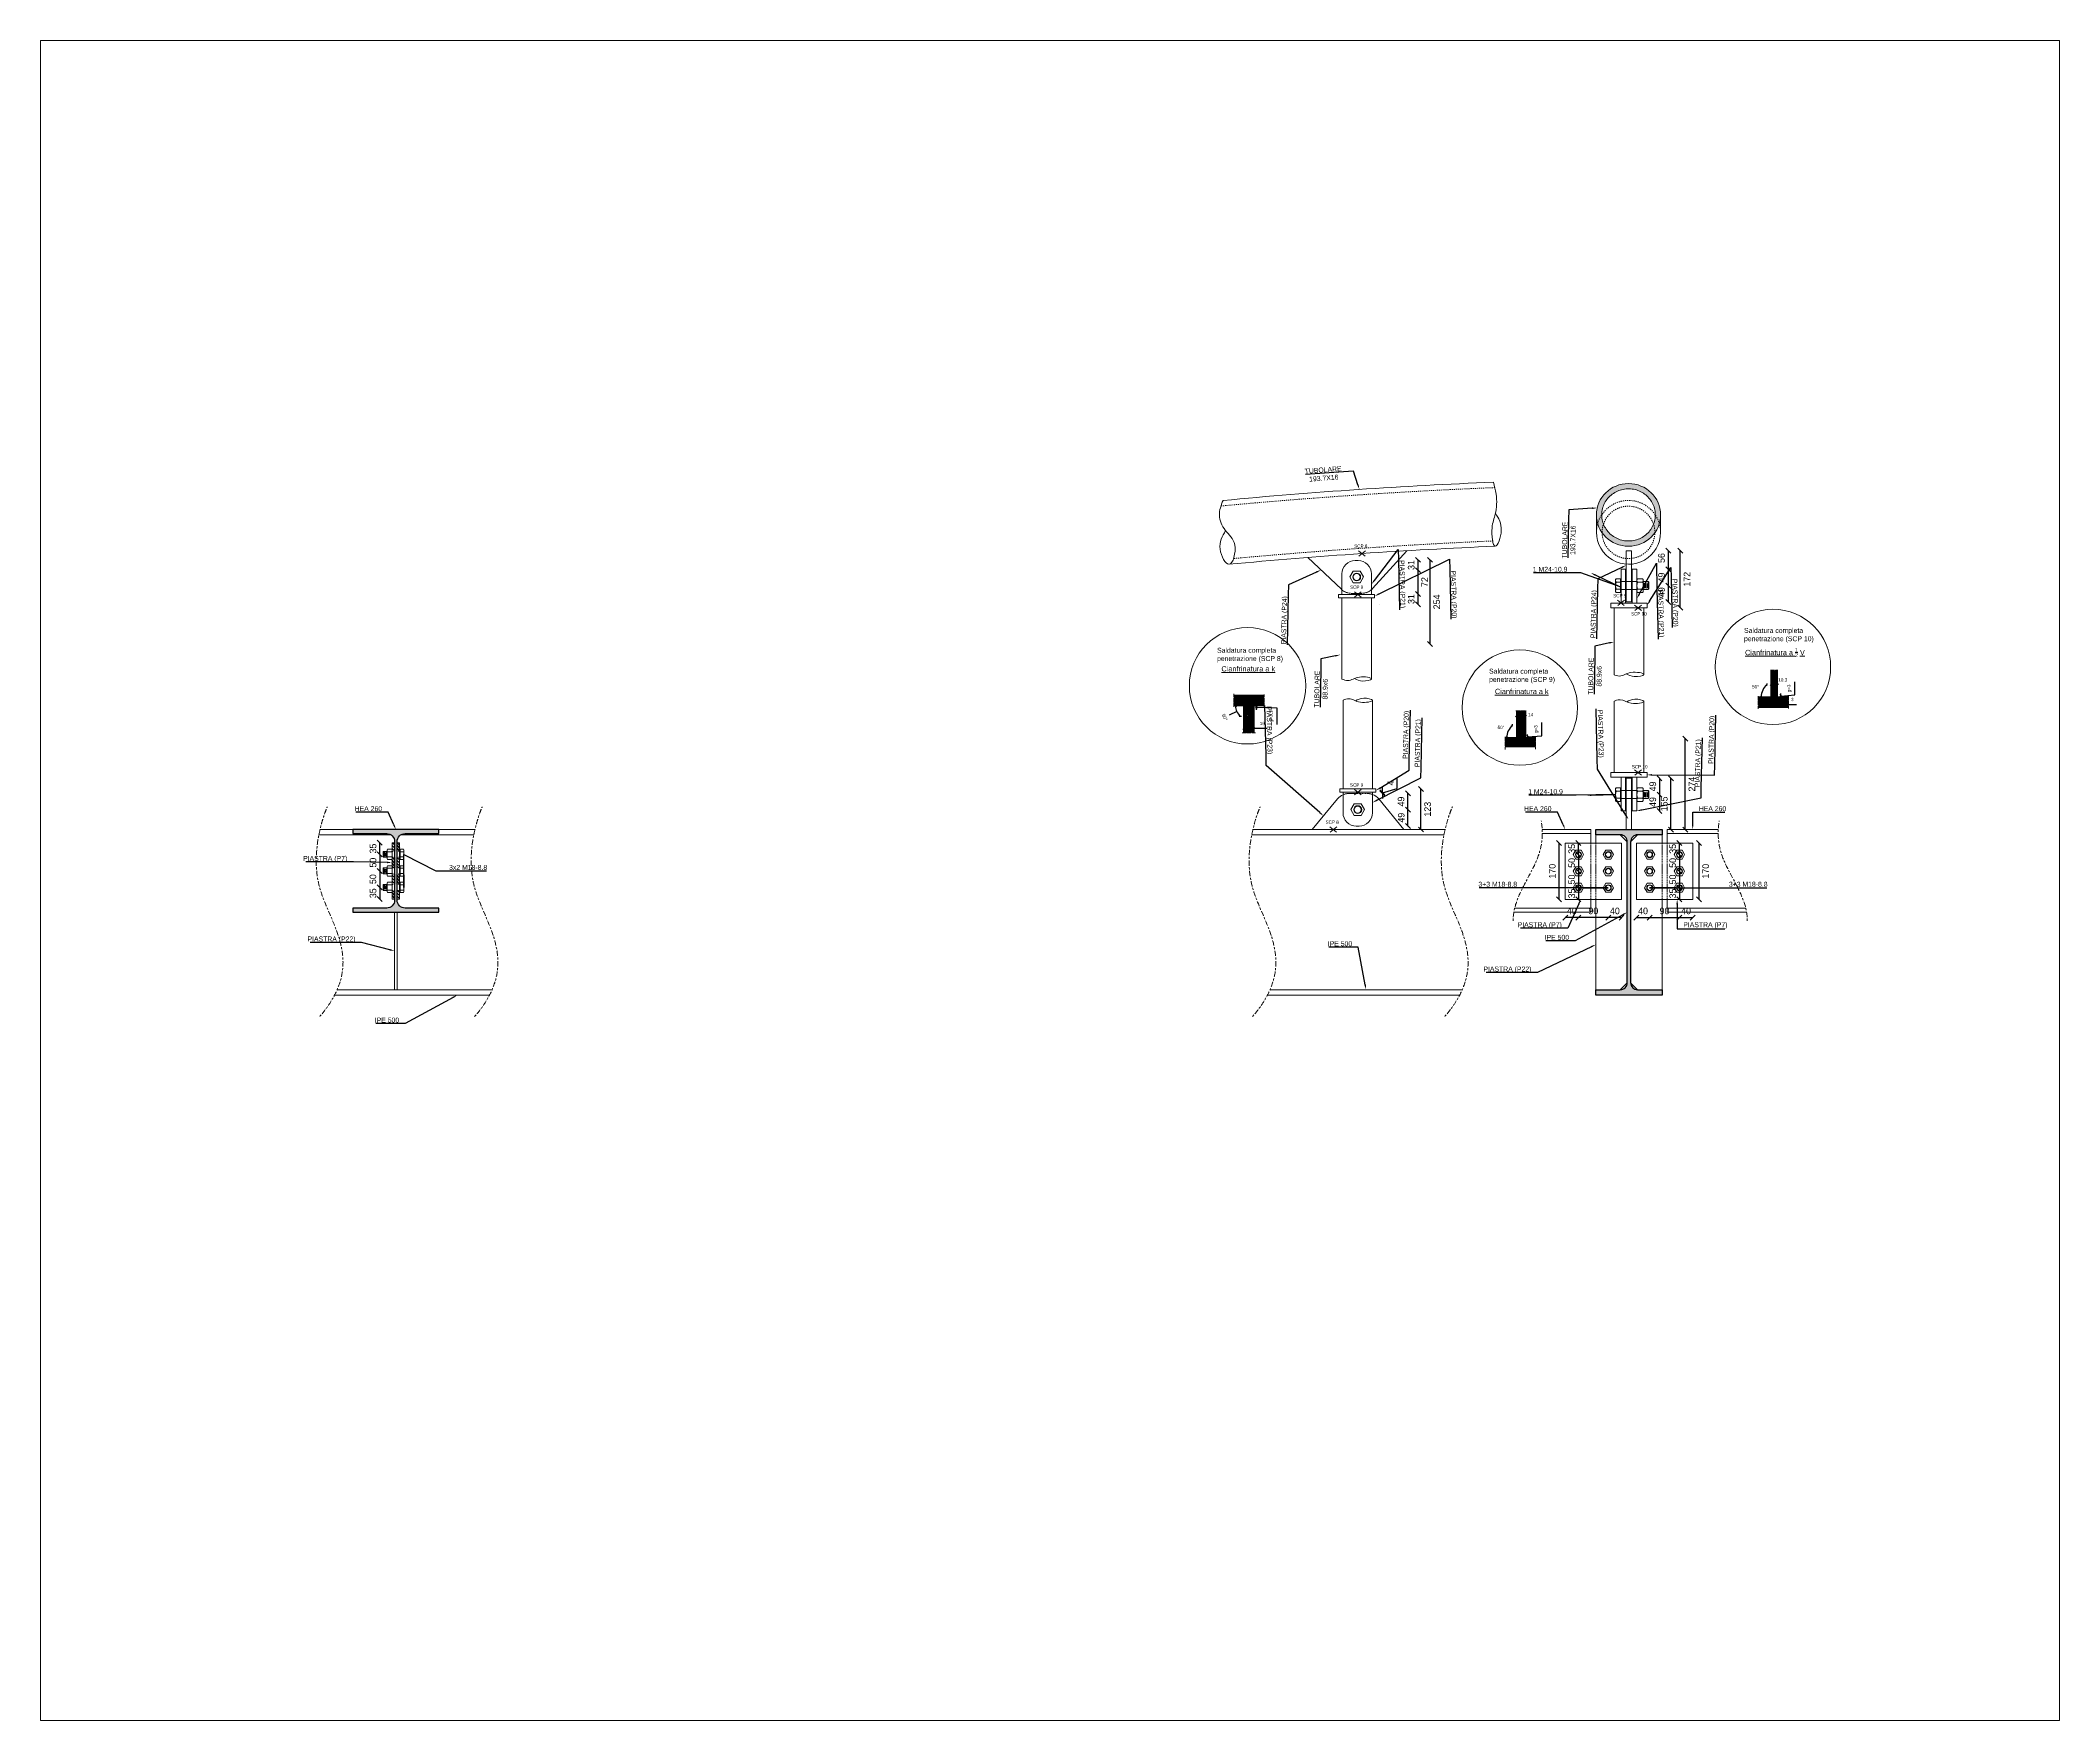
# Model space of a CAD drawing. Header units: millimetres. Extents: x -6949 to 549764, y -83146 to 127128.
# Drawn here: x 54842 to 60942, y -48652 to -43576 of the extents above; entities that cross this region are included whole.
import ezdxf
from ezdxf import colors
from ezdxf.entities.mleader import LeaderData, LeaderLine
from ezdxf.math import Vec2, Vec3

# ---------------------------------------------------------------- set-up
doc = ezdxf.new("R2010")
doc.units = ezdxf.units.MM
for name, pattern in [('ACAD_ISO02W100', [15, 12, -3]), ('Centro', [31.75, 6.35, -4.7625, 15.875, -4.7625]), ('Tratto', [6.35, 3.175, -3.175])]:
    doc.linetypes.add(name, pattern=pattern)
for name, color, linetype, lineweight in [('bulloni', 5, 'Continuous', 9), ('LINEA DI SEZIONE', 1, 'Centro', 9), ('piastra', 6, 'Continuous', 18), ('S-BEAM', 5, 'Continuous', 18), ('sezione', 1, 'ACAD_ISO02W100', 20), ('SEZIONI acciaio - Steel sections', 7, 'Continuous', 25), ('tratteggio', 253, 'Tratto', 15)]:
    doc.layers.add(name, color=color, linetype=linetype, lineweight=lineweight)
doc.layers.add('quote', color=7, linetype='Continuous', lineweight=5, true_color=0x383838)
doc.styles.get("Standard").update_dxf_attribs({"font": ''})
doc.styles.get('Standard').set_extended_font_data('Bahnschrift Light')
doc.dimstyles.new('per cianfrini', dxfattribs={"dimtxt": 10, "dimasz": 5, "dimexe": 0.18, "dimexo": 0.0625, "dimgap": 10, "dimtad": 2, "dimdec": 0, "dimlfac": 0.5, "dimzin": 0, "dimdsep": 46, "dimtxsty": 'Standard', "dimblk": 'OBLIQUE', "dimcen": 0, "dimse1": 1, "dimse2": 1, "dimadec": 0, "dimazin": 0, "dimtfac": 1, "dimtdec": 0, "dimtofl": 0, "dimtmove": 1, "dimatfit": 3, "dimfxl": 1, "dimtolj": 1, "dimtzin": 0, "dimarcsym": 1})
doc.dimstyles.new('Q 1_15', dxfattribs={"dimtxt": 20, "dimasz": 15, "dimexe": 0.18, "dimexo": 0.0625, "dimgap": 10, "dimtad": 2, "dimdec": 0, "dimzin": 0, "dimdsep": 46, "dimtxsty": 'Standard', "dimblk": 'OBLIQUE', "dimcen": 0, "dimse1": 1, "dimse2": 1, "dimadec": 0, "dimazin": 0, "dimtfac": 1, "dimtdec": 0, "dimtofl": 0, "dimtmove": 1, "dimatfit": 3, "dimfxl": 1, "dimtolj": 1, "dimtzin": 0, "dimarcsym": 1})
pattern_1 = [(135, (43152.805, 874.725), (-4.4901281, -4.4901281), [])]
pattern_2 = [(45, (48061.2163, 977.0622), (-2.24506403, 2.24506403), [])]

# ---------------------------------------------------------------- blocks, each defined once
blk = doc.blocks.new('*U150')
at = {"layer": 'bulloni'}
blk.add_lwpolyline([(-15.6, 0), (-7.8, -13.5), (7.8, -13.5), (15.6, 0), (7.8, 13.5), (-7.8, 13.5)], close=True, dxfattribs=at)
for radius in [9, 7.88]:
    blk.add_circle((0, 0), radius, dxfattribs=at)
blk = doc.blocks.new('*U151')
at = {"color": 0, "linetype": 'ByBlock', "lineweight": -2, "transparency": 16777216}
for p in [(0, 0), (0, -50), (0, -100)]:
    blk.add_blockref('*U150', p, dxfattribs=at)
blk = doc.blocks.new('*U152')
at = {"layer": 'bulloni'}
blk.add_lwpolyline([(-15.6, 0), (-7.8, -13.5), (7.8, -13.5), (15.6, 0), (7.8, 13.5), (-7.8, 13.5)], close=True, dxfattribs=at)
for radius in [9, 7.88]:
    blk.add_circle((0, 0), radius, dxfattribs=at)
blk = doc.blocks.new('*U153')
at = {"color": 0, "linetype": 'ByBlock', "lineweight": -2, "transparency": 16777216}
for p in [(0, 0), (0, -50), (0, -100)]:
    blk.add_blockref('*U152', p, dxfattribs=at)
blk = doc.blocks.new('*U154')
at = {"layer": 'bulloni'}
blk.add_lwpolyline([(-15.6, 0), (-7.8, -13.5), (7.8, -13.5), (15.6, 0), (7.8, 13.5), (-7.8, 13.5)], close=True, dxfattribs=at)
for radius in [9, 7.88]:
    blk.add_circle((0, 0), radius, dxfattribs=at)
blk = doc.blocks.new('*U155')
at = {"color": 0, "linetype": 'ByBlock', "lineweight": -2, "transparency": 16777216}
for p in [(0, 0), (0, -50), (0, -100)]:
    blk.add_blockref('*U154', p, dxfattribs=at)
blk = doc.blocks.new('*U156')
at = {"layer": 'bulloni'}
blk.add_lwpolyline([(-15.6, 0), (-7.8, -13.5), (7.8, -13.5), (15.6, 0), (7.8, 13.5), (-7.8, 13.5)], close=True, dxfattribs=at)
for radius in [9, 7.88]:
    blk.add_circle((0, 0), radius, dxfattribs=at)
blk = doc.blocks.new('*U157')
at = {"color": 0, "linetype": 'ByBlock', "lineweight": -2, "transparency": 16777216}
for p in [(0, 0), (0, -50), (0, -100)]:
    blk.add_blockref('*U156', p, dxfattribs=at)
blk = doc.blocks.new('_Oblique')
at = {"color": 0, "linetype": 'ByBlock', "lineweight": -2}
blk.add_line((-0.5, -0.5), (0.5, 0.5), dxfattribs=at)
blk = doc.blocks.new('*D1149')
at = {"layer": 'Defpoints', "color": 0, "transparency": 16777216}
for p in [(59663.7, -46001), (59663.7, -46171), (59852.7, -46171)]:
    blk.add_point(p, dxfattribs=at)
at = {"layer": 'quote', "color": 0, "lineweight": -2, "transparency": 16777216}
blk.add_line((59852.7, -46001), (59852.7, -46171), dxfattribs=at)
at = {"layer": 'quote', "color": 0, "lineweight": -2, "transparency": 16777216, "xscale": 15, "yscale": 15, "zscale": 15}
for p, rotation in [((59852.7, -46001), 90), ((59852.7, -46171), 270)]:
    blk.add_blockref('_Oblique', p, dxfattribs=dict(at, rotation=rotation))
at = {"layer": 'quote', "color": 0, "transparency": 16777216, "insert": (59872.9, -46086), "char_height": 20, "attachment_point": 5, "rotation": 90}
blk.add_mtext('\\A1;170', dxfattribs=at)
blk = doc.blocks.new('*D1150')
at = {"layer": 'Defpoints', "color": 0, "transparency": 16777216}
for p in [(59793.7, -46001), (59793.7, -46001), (59793.7, -46036)]:
    blk.add_point(p, dxfattribs=at)
at = {"layer": 'quote', "color": 0, "lineweight": -2, "transparency": 16777216}
blk.add_line((59793.7, -46036), (59793.7, -46001), dxfattribs=at)
at = {"layer": 'quote', "color": 0, "lineweight": -2, "transparency": 16777216, "xscale": 15, "yscale": 15, "zscale": 15}
for p, rotation in [((59793.7, -46001), 90), ((59793.7, -46036), 270)]:
    blk.add_blockref('_Oblique', p, dxfattribs=dict(at, rotation=rotation))
at = {"layer": 'quote', "color": 0, "transparency": 16777216, "insert": (59773.5, -46018.5), "char_height": 20, "attachment_point": 5, "rotation": 90}
blk.add_mtext('\\A1;35', dxfattribs=at)
blk = doc.blocks.new('*D1151')
at = {"layer": 'Defpoints', "color": 0, "transparency": 16777216}
for p in [(59793.7, -46036), (59793.7, -46086), (59793.7, -46086)]:
    blk.add_point(p, dxfattribs=at)
at = {"layer": 'quote', "color": 0, "lineweight": -2, "transparency": 16777216}
blk.add_line((59793.7, -46036), (59793.7, -46086), dxfattribs=at)
at = {"layer": 'quote', "color": 0, "lineweight": -2, "transparency": 16777216, "xscale": 15, "yscale": 15, "zscale": 15}
for p, rotation in [((59793.7, -46036), 90), ((59793.7, -46086), 270)]:
    blk.add_blockref('_Oblique', p, dxfattribs=dict(at, rotation=rotation))
at = {"layer": 'quote', "color": 0, "transparency": 16777216, "insert": (59773.5, -46061), "char_height": 20, "attachment_point": 5, "rotation": 90}
blk.add_mtext('\\A1;50', dxfattribs=at)
blk = doc.blocks.new('*D1152')
at = {"layer": 'Defpoints', "color": 0, "transparency": 16777216}
for p in [(59793.7, -46086), (59793.7, -46136), (59793.7, -46136)]:
    blk.add_point(p, dxfattribs=at)
at = {"layer": 'quote', "color": 0, "lineweight": -2, "transparency": 16777216}
blk.add_line((59793.7, -46086), (59793.7, -46136), dxfattribs=at)
at = {"layer": 'quote', "color": 0, "lineweight": -2, "transparency": 16777216, "xscale": 15, "yscale": 15, "zscale": 15}
for p, rotation in [((59793.7, -46086), 90), ((59793.7, -46136), 270)]:
    blk.add_blockref('_Oblique', p, dxfattribs=dict(at, rotation=rotation))
at = {"layer": 'quote', "color": 0, "transparency": 16777216, "insert": (59773.5, -46111), "char_height": 20, "attachment_point": 5, "rotation": 90}
blk.add_mtext('\\A1;50', dxfattribs=at)
blk = doc.blocks.new('*D1153')
at = {"layer": 'Defpoints', "color": 0, "transparency": 16777216}
for p in [(59793.7, -46136), (59793.7, -46171), (59833.7, -46171)]:
    blk.add_point(p, dxfattribs=at)
at = {"layer": 'quote', "color": 0, "lineweight": -2, "transparency": 16777216}
blk.add_line((59793.7, -46136), (59793.7, -46171), dxfattribs=at)
at = {"layer": 'quote', "color": 0, "lineweight": -2, "transparency": 16777216, "xscale": 15, "yscale": 15, "zscale": 15}
for p, rotation in [((59793.7, -46136), 90), ((59793.7, -46171), 270)]:
    blk.add_blockref('_Oblique', p, dxfattribs=dict(at, rotation=rotation))
at = {"layer": 'quote', "color": 0, "transparency": 16777216, "insert": (59773.5, -46153.5), "char_height": 20, "attachment_point": 5, "rotation": 90}
blk.add_mtext('\\A1;35', dxfattribs=at)
blk = doc.blocks.new('*D1154')
at = {"layer": 'Defpoints', "color": 0, "transparency": 16777216}
for p in [(59618.7, -46001), (59429.8, -46171), (59618.7, -46171)]:
    blk.add_point(p, dxfattribs=at)
at = {"layer": 'quote', "color": 0, "lineweight": -2, "transparency": 16777216}
blk.add_line((59429.8, -46001), (59429.8, -46171), dxfattribs=at)
at = {"layer": 'quote', "color": 0, "lineweight": -2, "transparency": 16777216, "xscale": 15, "yscale": 15, "zscale": 15}
for p, rotation in [((59429.8, -46001), 90), ((59429.8, -46171), 270)]:
    blk.add_blockref('_Oblique', p, dxfattribs=dict(at, rotation=rotation))
at = {"layer": 'quote', "color": 0, "transparency": 16777216, "insert": (59409.6, -46086), "char_height": 20, "attachment_point": 5, "rotation": 90}
blk.add_mtext('\\A1;170', dxfattribs=at)
blk = doc.blocks.new('*D1155')
at = {"layer": 'Defpoints', "color": 0, "transparency": 16777216}
for p in [(59578.7, -46226.3), (59578.7, -46226.3), (59618.7, -46226.3)]:
    blk.add_point(p, dxfattribs=at)
at = {"layer": 'quote', "color": 0, "lineweight": -2, "transparency": 16777216}
blk.add_line((59618.7, -46226.3), (59578.7, -46226.3), dxfattribs=at)
at = {"layer": 'quote', "color": 0, "lineweight": -2, "transparency": 16777216, "xscale": 15, "yscale": 15, "zscale": 15, "rotation": 180}
blk.add_blockref('_Oblique', (59578.7, -46226.3), dxfattribs=at)
at = {"layer": 'quote', "color": 0, "lineweight": -2, "transparency": 16777216, "xscale": 15, "yscale": 15, "zscale": 15}
blk.add_blockref('_Oblique', (59618.7, -46226.3), dxfattribs=at)
at = {"layer": 'quote', "color": 0, "transparency": 16777216, "insert": (59598.7, -46206.1), "char_height": 20, "attachment_point": 5}
blk.add_mtext('\\A1;40', dxfattribs=at)
blk = doc.blocks.new('*D1156')
at = {"layer": 'Defpoints', "color": 0, "transparency": 16777216}
for p in [(59488.7, -46226.3), (59488.7, -46226.3), (59578.7, -46226.3)]:
    blk.add_point(p, dxfattribs=at)
at = {"layer": 'quote', "color": 0, "lineweight": -2, "transparency": 16777216}
blk.add_line((59578.7, -46226.3), (59488.7, -46226.3), dxfattribs=at)
at = {"layer": 'quote', "color": 0, "lineweight": -2, "transparency": 16777216, "xscale": 15, "yscale": 15, "zscale": 15, "rotation": 180}
blk.add_blockref('_Oblique', (59488.7, -46226.3), dxfattribs=at)
at = {"layer": 'quote', "color": 0, "lineweight": -2, "transparency": 16777216, "xscale": 15, "yscale": 15, "zscale": 15}
blk.add_blockref('_Oblique', (59578.7, -46226.3), dxfattribs=at)
at = {"layer": 'quote', "color": 0, "transparency": 16777216, "insert": (59533.7, -46206.1), "char_height": 20, "attachment_point": 5}
blk.add_mtext('\\A1;90', dxfattribs=at)
blk = doc.blocks.new('*D1157')
at = {"layer": 'Defpoints', "color": 0, "transparency": 16777216}
for p in [(59448.7, -46226.3), (59448.7, -46226.3), (59488.7, -46226.3)]:
    blk.add_point(p, dxfattribs=at)
at = {"layer": 'quote', "color": 0, "lineweight": -2, "transparency": 16777216}
blk.add_line((59488.7, -46226.3), (59448.7, -46226.3), dxfattribs=at)
at = {"layer": 'quote', "color": 0, "lineweight": -2, "transparency": 16777216, "xscale": 15, "yscale": 15, "zscale": 15, "rotation": 180}
blk.add_blockref('_Oblique', (59448.7, -46226.3), dxfattribs=at)
at = {"layer": 'quote', "color": 0, "lineweight": -2, "transparency": 16777216, "xscale": 15, "yscale": 15, "zscale": 15}
blk.add_blockref('_Oblique', (59488.7, -46226.3), dxfattribs=at)
at = {"layer": 'quote', "color": 0, "transparency": 16777216, "insert": (59468.7, -46206.1), "char_height": 20, "attachment_point": 5}
blk.add_mtext('\\A1;40', dxfattribs=at)
blk = doc.blocks.new('*D1158')
at = {"layer": 'Defpoints', "color": 0, "transparency": 16777216}
for p in [(59488.7, -46001), (59488.7, -46001), (59488.7, -46036)]:
    blk.add_point(p, dxfattribs=at)
at = {"layer": 'quote', "color": 0, "lineweight": -2, "transparency": 16777216}
blk.add_line((59488.7, -46036), (59488.7, -46001), dxfattribs=at)
at = {"layer": 'quote', "color": 0, "lineweight": -2, "transparency": 16777216, "xscale": 15, "yscale": 15, "zscale": 15}
for p, rotation in [((59488.7, -46001), 90), ((59488.7, -46036), 270)]:
    blk.add_blockref('_Oblique', p, dxfattribs=dict(at, rotation=rotation))
at = {"layer": 'quote', "color": 0, "transparency": 16777216, "insert": (59468.5, -46018.5), "char_height": 20, "attachment_point": 5, "rotation": 90}
blk.add_mtext('\\A1;35', dxfattribs=at)
blk = doc.blocks.new('*D1159')
at = {"layer": 'Defpoints', "color": 0, "transparency": 16777216}
for p in [(59488.7, -46036), (59488.7, -46086), (59488.7, -46086)]:
    blk.add_point(p, dxfattribs=at)
at = {"layer": 'quote', "color": 0, "lineweight": -2, "transparency": 16777216}
blk.add_line((59488.7, -46036), (59488.7, -46086), dxfattribs=at)
at = {"layer": 'quote', "color": 0, "lineweight": -2, "transparency": 16777216, "xscale": 15, "yscale": 15, "zscale": 15}
for p, rotation in [((59488.7, -46036), 90), ((59488.7, -46086), 270)]:
    blk.add_blockref('_Oblique', p, dxfattribs=dict(at, rotation=rotation))
at = {"layer": 'quote', "color": 0, "transparency": 16777216, "insert": (59468.5, -46061), "char_height": 20, "attachment_point": 5, "rotation": 90}
blk.add_mtext('\\A1;50', dxfattribs=at)
blk = doc.blocks.new('*D1160')
at = {"layer": 'Defpoints', "color": 0, "transparency": 16777216}
for p in [(59488.7, -46086), (59488.7, -46136), (59488.7, -46136)]:
    blk.add_point(p, dxfattribs=at)
at = {"layer": 'quote', "color": 0, "lineweight": -2, "transparency": 16777216}
blk.add_line((59488.7, -46086), (59488.7, -46136), dxfattribs=at)
at = {"layer": 'quote', "color": 0, "lineweight": -2, "transparency": 16777216, "xscale": 15, "yscale": 15, "zscale": 15}
for p, rotation in [((59488.7, -46086), 90), ((59488.7, -46136), 270)]:
    blk.add_blockref('_Oblique', p, dxfattribs=dict(at, rotation=rotation))
at = {"layer": 'quote', "color": 0, "transparency": 16777216, "insert": (59468.1, -46111), "char_height": 20, "attachment_point": 5, "rotation": 90}
blk.add_mtext('\\A1;50', dxfattribs=at)
blk = doc.blocks.new('*D1161')
at = {"layer": 'Defpoints', "color": 0, "transparency": 16777216}
for p in [(59448.7, -46171), (59488.7, -46136), (59488.7, -46171)]:
    blk.add_point(p, dxfattribs=at)
at = {"layer": 'quote', "color": 0, "lineweight": -2, "transparency": 16777216}
blk.add_line((59488.7, -46136), (59488.7, -46171), dxfattribs=at)
at = {"layer": 'quote', "color": 0, "lineweight": -2, "transparency": 16777216, "xscale": 15, "yscale": 15, "zscale": 15}
for p, rotation in [((59488.7, -46136), 90), ((59488.7, -46171), 270)]:
    blk.add_blockref('_Oblique', p, dxfattribs=dict(at, rotation=rotation))
at = {"layer": 'quote', "color": 0, "transparency": 16777216, "insert": (59468.5, -46153.5), "char_height": 20, "attachment_point": 5, "rotation": 90}
blk.add_mtext('\\A1;35', dxfattribs=at)
blk = doc.blocks.new('*D1162')
at = {"layer": 'Defpoints', "color": 0, "transparency": 16777216}
for p in [(59654.8, -45117.9), (59654.8, -45174), (59759.7, -45174)]:
    blk.add_point(p, dxfattribs=at)
at = {"layer": 'quote', "color": 0, "lineweight": -2, "transparency": 16777216}
blk.add_line((59759.7, -45117.9), (59759.7, -45174), dxfattribs=at)
at = {"layer": 'quote', "color": 0, "lineweight": -2, "transparency": 16777216, "xscale": 15, "yscale": 15, "zscale": 15}
for p, rotation in [((59759.7, -45117.9), 90), ((59759.7, -45174), 270)]:
    blk.add_blockref('_Oblique', p, dxfattribs=dict(at, rotation=rotation))
at = {"layer": 'quote', "color": 0, "transparency": 16777216, "insert": (59739.6, -45140), "char_height": 20, "attachment_point": 5, "rotation": 90}
blk.add_mtext('\\A1;56', dxfattribs=at)
blk = doc.blocks.new('*D1163')
at = {"layer": 'Defpoints', "color": 0, "transparency": 16777216}
for p in [(59665.2, -45174), (59700.9, -45223.4), (59759.7, -45223.4)]:
    blk.add_point(p, dxfattribs=at)
at = {"layer": 'quote', "color": 0, "lineweight": -2, "transparency": 16777216}
blk.add_line((59759.7, -45174), (59759.7, -45223.4), dxfattribs=at)
at = {"layer": 'quote', "color": 0, "lineweight": -2, "transparency": 16777216, "xscale": 15, "yscale": 15, "zscale": 15}
for p, rotation in [((59759.7, -45174), 90), ((59759.7, -45223.4), 270)]:
    blk.add_blockref('_Oblique', p, dxfattribs=dict(at, rotation=rotation))
at = {"layer": 'quote', "color": 0, "transparency": 16777216, "insert": (59739.6, -45198.7), "char_height": 20, "attachment_point": 5, "rotation": 90}
blk.add_mtext('\\A1;49', dxfattribs=at)
blk = doc.blocks.new('*D1164')
at = {"layer": 'Defpoints', "color": 0, "transparency": 16777216}
for p in [(59700.9, -45223.4), (59649.2, -45272.8), (59759.7, -45272.8)]:
    blk.add_point(p, dxfattribs=at)
at = {"layer": 'quote', "color": 0, "lineweight": -2, "transparency": 16777216}
blk.add_line((59759.7, -45223.4), (59759.7, -45272.8), dxfattribs=at)
at = {"layer": 'quote', "color": 0, "lineweight": -2, "transparency": 16777216, "xscale": 15, "yscale": 15, "zscale": 15}
for p, rotation in [((59759.7, -45223.4), 90), ((59759.7, -45272.8), 270)]:
    blk.add_blockref('_Oblique', p, dxfattribs=dict(at, rotation=rotation))
at = {"layer": 'quote', "color": 0, "transparency": 16777216, "insert": (59739.6, -45243), "char_height": 20, "attachment_point": 5, "rotation": 90}
blk.add_mtext('\\A1;49', dxfattribs=at)
blk = doc.blocks.new('*D1165')
at = {"layer": 'Defpoints', "color": 0, "transparency": 16777216}
for p in [(59641.2, -45117.9), (59796.3, -45117.9), (59685.7, -45290.1)]:
    blk.add_point(p, dxfattribs=at)
at = {"layer": 'quote', "color": 0, "lineweight": -2, "transparency": 16777216}
blk.add_line((59796.3, -45290.1), (59796.3, -45117.9), dxfattribs=at)
at = {"layer": 'quote', "color": 0, "lineweight": -2, "transparency": 16777216, "xscale": 15, "yscale": 15, "zscale": 15}
for p, rotation in [((59796.3, -45117.9), 90), ((59796.3, -45290.1), 270)]:
    blk.add_blockref('_Oblique', p, dxfattribs=dict(at, rotation=rotation))
at = {"layer": 'quote', "color": 0, "transparency": 16777216, "insert": (59816.4, -45204), "char_height": 20, "attachment_point": 5, "rotation": 90}
blk.add_mtext('\\A1;172', dxfattribs=at)
blk = doc.blocks.new('*D1166')
at = {"layer": 'Defpoints', "color": 0, "transparency": 16777216}
for p in [(59641.2, -45685.9), (59811.1, -45685.9), (59641.2, -45960.1)]:
    blk.add_point(p, dxfattribs=at)
at = {"layer": 'quote', "color": 0, "lineweight": -2, "transparency": 16777216}
blk.add_line((59811.1, -45960.1), (59811.1, -45685.9), dxfattribs=at)
at = {"layer": 'quote', "color": 0, "lineweight": -2, "transparency": 16777216, "xscale": 15, "yscale": 15, "zscale": 15}
for p, rotation in [((59811.1, -45685.9), 90), ((59811.1, -45960.1), 270)]:
    blk.add_blockref('_Oblique', p, dxfattribs=dict(at, rotation=rotation))
at = {"layer": 'quote', "color": 0, "transparency": 16777216, "insert": (59831.2, -45823), "char_height": 20, "attachment_point": 5, "rotation": 90}
blk.add_mtext('\\A1;274', dxfattribs=at)
blk = doc.blocks.new('*D1167')
at = {"layer": 'Defpoints', "color": 0, "transparency": 16777216}
for p in [(59671.7, -45805.2), (59768, -45805.2), (59679.7, -45960.1)]:
    blk.add_point(p, dxfattribs=at)
at = {"layer": 'quote', "color": 0, "lineweight": -2, "transparency": 16777216}
blk.add_line((59768, -45960.1), (59768, -45805.2), dxfattribs=at)
at = {"layer": 'quote', "color": 0, "lineweight": -2, "transparency": 16777216, "xscale": 15, "yscale": 15, "zscale": 15}
for p, rotation in [((59768, -45805.2), 90), ((59768, -45960.1), 270)]:
    blk.add_blockref('_Oblique', p, dxfattribs=dict(at, rotation=rotation))
at = {"layer": 'quote', "color": 0, "transparency": 16777216, "insert": (59747.9, -45882.7), "char_height": 20, "attachment_point": 5, "rotation": 90}
blk.add_mtext('\\A1;155', dxfattribs=at)
blk = doc.blocks.new('*D1168')
at = {"layer": 'Defpoints', "color": 0, "transparency": 16777216}
for p in [(59641.2, -45805.2), (59700.9, -45854.7), (59733.4, -45854.7)]:
    blk.add_point(p, dxfattribs=at)
at = {"layer": 'quote', "color": 0, "lineweight": -2, "transparency": 16777216}
blk.add_line((59733.4, -45805.2), (59733.4, -45854.7), dxfattribs=at)
at = {"layer": 'quote', "color": 0, "lineweight": -2, "transparency": 16777216, "xscale": 15, "yscale": 15, "zscale": 15}
for p, rotation in [((59733.4, -45805.2), 90), ((59733.4, -45854.7), 270)]:
    blk.add_blockref('_Oblique', p, dxfattribs=dict(at, rotation=rotation))
at = {"layer": 'quote', "color": 0, "transparency": 16777216, "insert": (59713.3, -45829.9), "char_height": 20, "attachment_point": 5, "rotation": 90}
blk.add_mtext('\\A1;49', dxfattribs=at)
blk = doc.blocks.new('*D1169')
at = {"layer": 'Defpoints', "color": 0, "transparency": 16777216}
for p in [(59700.9, -45854.7), (59665.2, -45904), (59733.4, -45904)]:
    blk.add_point(p, dxfattribs=at)
at = {"layer": 'quote', "color": 0, "lineweight": -2, "transparency": 16777216}
blk.add_line((59733.4, -45854.7), (59733.4, -45904), dxfattribs=at)
at = {"layer": 'quote', "color": 0, "lineweight": -2, "transparency": 16777216, "xscale": 15, "yscale": 15, "zscale": 15}
for p, rotation in [((59733.4, -45854.7), 90), ((59733.4, -45904), 270)]:
    blk.add_blockref('_Oblique', p, dxfattribs=dict(at, rotation=rotation))
at = {"layer": 'quote', "color": 0, "transparency": 16777216, "insert": (59713.3, -45877), "char_height": 20, "attachment_point": 5, "rotation": 90}
blk.add_mtext('\\A1;49', dxfattribs=at)
blk = doc.blocks.new('*D1170')
at = {"layer": 'Defpoints', "color": 0, "transparency": 16777216}
for p in [(58858.7, -45176.7), (58888.6, -45145.5), (59003.7, -45176.7)]:
    blk.add_point(p, dxfattribs=at)
at = {"layer": 'quote', "color": 0, "lineweight": -2, "transparency": 16777216}
blk.add_line((59003.7, -45145.5), (59003.7, -45176.7), dxfattribs=at)
at = {"layer": 'quote', "color": 0, "lineweight": -2, "transparency": 16777216, "xscale": 15, "yscale": 15, "zscale": 15}
for p, rotation in [((59003.7, -45145.5), 90), ((59003.7, -45176.7), 270)]:
    blk.add_blockref('_Oblique', p, dxfattribs=dict(at, rotation=rotation))
at = {"layer": 'quote', "color": 0, "transparency": 16777216, "insert": (58983.5, -45161.1), "char_height": 20, "attachment_point": 5, "rotation": 90}
blk.add_mtext('\\A1;31', dxfattribs=at)
blk = doc.blocks.new('*D1171')
at = {"layer": 'Defpoints', "color": 0, "transparency": 16777216}
for p in [(58858.7, -45176.7), (58858.7, -45248.5), (59003.7, -45248.5)]:
    blk.add_point(p, dxfattribs=at)
at = {"layer": 'quote', "color": 0, "lineweight": -2, "transparency": 16777216}
blk.add_line((59003.7, -45176.7), (59003.7, -45248.5), dxfattribs=at)
at = {"layer": 'quote', "color": 0, "lineweight": -2, "transparency": 16777216, "xscale": 15, "yscale": 15, "zscale": 15}
for p, rotation in [((59003.7, -45176.7), 90), ((59003.7, -45248.5), 270)]:
    blk.add_blockref('_Oblique', p, dxfattribs=dict(at, rotation=rotation))
at = {"layer": 'quote', "color": 0, "transparency": 16777216, "insert": (59023.8, -45212.6), "char_height": 20, "attachment_point": 5, "rotation": 90}
blk.add_mtext('\\A1;72', dxfattribs=at)
blk = doc.blocks.new('*D1172')
at = {"layer": 'Defpoints', "color": 0, "transparency": 16777216}
for p in [(58858.7, -45248.5), (58888.8, -45279.5), (59003.7, -45279.5)]:
    blk.add_point(p, dxfattribs=at)
at = {"layer": 'quote', "color": 0, "lineweight": -2, "transparency": 16777216}
blk.add_line((59003.7, -45248.5), (59003.7, -45279.5), dxfattribs=at)
at = {"layer": 'quote', "color": 0, "lineweight": -2, "transparency": 16777216, "xscale": 15, "yscale": 15, "zscale": 15}
for p, rotation in [((59003.7, -45248.5), 90), ((59003.7, -45279.5), 270)]:
    blk.add_blockref('_Oblique', p, dxfattribs=dict(at, rotation=rotation))
at = {"layer": 'quote', "color": 0, "transparency": 16777216, "insert": (58983.5, -45264), "char_height": 20, "attachment_point": 5, "rotation": 90}
blk.add_mtext('\\A1;31', dxfattribs=at)
blk = doc.blocks.new('*D1173')
at = {"layer": 'Defpoints', "color": 0, "transparency": 16777216}
for p in [(58888.6, -45145.5), (59040.4, -45145.5), (58883.8, -45399.8)]:
    blk.add_point(p, dxfattribs=at)
at = {"layer": 'quote', "color": 0, "lineweight": -2, "transparency": 16777216}
blk.add_line((59040.4, -45399.8), (59040.4, -45145.5), dxfattribs=at)
at = {"layer": 'quote', "color": 0, "lineweight": -2, "transparency": 16777216, "xscale": 15, "yscale": 15, "zscale": 15}
for p, rotation in [((59040.4, -45145.5), 90), ((59040.4, -45399.8), 270)]:
    blk.add_blockref('_Oblique', p, dxfattribs=dict(at, rotation=rotation))
at = {"layer": 'quote', "color": 0, "transparency": 16777216, "insert": (59060.6, -45272.6), "char_height": 20, "attachment_point": 5, "rotation": 90}
blk.add_mtext('\\A1;254', dxfattribs=at)
blk = doc.blocks.new('*D1174')
at = {"layer": 'Defpoints', "color": 0, "transparency": 16777216}
for p in [(58821.9, -45837.5), (59012.8, -45837.5), (58817, -45960)]:
    blk.add_point(p, dxfattribs=at)
at = {"layer": 'quote', "color": 0, "lineweight": -2, "transparency": 16777216}
blk.add_line((59012.8, -45960), (59012.8, -45837.5), dxfattribs=at)
at = {"layer": 'quote', "color": 0, "lineweight": -2, "transparency": 16777216, "xscale": 15, "yscale": 15, "zscale": 15}
for p, rotation in [((59012.8, -45837.5), 90), ((59012.8, -45960), 270)]:
    blk.add_blockref('_Oblique', p, dxfattribs=dict(at, rotation=rotation))
at = {"layer": 'quote', "color": 0, "transparency": 16777216, "insert": (59033, -45898.8), "char_height": 20, "attachment_point": 5, "rotation": 90}
blk.add_mtext('\\A1;123', dxfattribs=at)
blk = doc.blocks.new('*D1175')
at = {"layer": 'Defpoints', "color": 0, "transparency": 16777216}
for p in [(58822, -45900.1), (58973.5, -45900.1), (58822, -45949.6)]:
    blk.add_point(p, dxfattribs=at)
at = {"layer": 'quote', "color": 0, "lineweight": -2, "transparency": 16777216}
blk.add_line((58973.5, -45949.6), (58973.5, -45900.1), dxfattribs=at)
at = {"layer": 'quote', "color": 0, "lineweight": -2, "transparency": 16777216, "xscale": 15, "yscale": 15, "zscale": 15}
for p, rotation in [((58973.5, -45900.1), 90), ((58973.5, -45949.6), 270)]:
    blk.add_blockref('_Oblique', p, dxfattribs=dict(at, rotation=rotation))
at = {"layer": 'quote', "color": 0, "transparency": 16777216, "insert": (58953.4, -45924.4), "char_height": 20, "attachment_point": 5, "rotation": 90}
blk.add_mtext('\\A1;49', dxfattribs=at)
blk = doc.blocks.new('*D1176')
at = {"layer": 'Defpoints', "color": 0, "transparency": 16777216}
for p in [(58822, -45851.1), (58973.5, -45851.1), (58822, -45900.1)]:
    blk.add_point(p, dxfattribs=at)
at = {"layer": 'quote', "color": 0, "lineweight": -2, "transparency": 16777216}
blk.add_line((58973.5, -45900.1), (58973.5, -45851.1), dxfattribs=at)
at = {"layer": 'quote', "color": 0, "lineweight": -2, "transparency": 16777216, "xscale": 15, "yscale": 15, "zscale": 15}
for p, rotation in [((58973.5, -45851.1), 90), ((58973.5, -45900.1), 270)]:
    blk.add_blockref('_Oblique', p, dxfattribs=dict(at, rotation=rotation))
at = {"layer": 'quote', "color": 0, "transparency": 16777216, "insert": (58953, -45875.6), "char_height": 20, "attachment_point": 5, "rotation": 90}
blk.add_mtext('\\A1;49', dxfattribs=at)
blk = doc.blocks.new('*D1177')
at = {"layer": 'Defpoints', "color": 0, "transparency": 16777216}
for p in [(58817, -45847.5), (58817, -45851.1), (58896.2, -45847.5)]:
    blk.add_point(p, dxfattribs=at)
at = {"layer": 'quote', "color": 0, "lineweight": -2, "transparency": 16777216}
for p, q in [((58941.4, -45835.7), (58941.4, -45802.9)), ((58896.2, -45847.5), (58896.2, -45832.5)), ((58896.2, -45849.3), (58941.4, -45835.7)), ((58896.2, -45851.1), (58896.2, -45847.5)), ((58896.2, -45851.1), (58896.2, -45866.1))]:
    blk.add_line(p, q, dxfattribs=at)
at = {"layer": 'quote', "color": 0, "lineweight": -2, "transparency": 16777216, "xscale": 15, "yscale": 15, "zscale": 15}
for p, rotation in [((58896.2, -45847.5), 270), ((58896.2, -45851.1), 90)]:
    blk.add_blockref('_Oblique', p, dxfattribs=dict(at, rotation=rotation))
at = {"layer": 'quote', "color": 0, "transparency": 16777216, "insert": (58921.4, -45819.3), "char_height": 20, "attachment_point": 5, "rotation": 90}
blk.add_mtext('\\A1;4', dxfattribs=at)
blk = doc.blocks.new('*D1269')
at = {"layer": 'Defpoints', "color": 0, "transparency": 16777216}
for p in [(55867.6, -46000.1), (55867.6, -46000.1), (55867.6, -46035.1)]:
    blk.add_point(p, dxfattribs=at)
at = {"layer": 'quote', "color": 0, "lineweight": -2, "transparency": 16777216}
blk.add_line((55867.6, -46035.1), (55867.6, -46000.1), dxfattribs=at)
at = {"layer": 'quote', "color": 0, "lineweight": -2, "transparency": 16777216, "xscale": 15, "yscale": 15, "zscale": 15}
for p, rotation in [((55867.6, -46000.1), 90), ((55867.6, -46035.1), 270)]:
    blk.add_blockref('_Oblique', p, dxfattribs=dict(at, rotation=rotation))
at = {"layer": 'quote', "color": 0, "transparency": 16777216, "insert": (55847.4, -46017.6), "char_height": 20, "attachment_point": 5, "rotation": 90}
blk.add_mtext('\\A1;35', dxfattribs=at)
blk = doc.blocks.new('*D1270')
at = {"layer": 'Defpoints', "color": 0, "transparency": 16777216}
for p in [(55867.6, -46035.1), (55867.6, -46085.1), (55867.6, -46085.1)]:
    blk.add_point(p, dxfattribs=at)
at = {"layer": 'quote', "color": 0, "lineweight": -2, "transparency": 16777216}
blk.add_line((55867.6, -46035.1), (55867.6, -46085.1), dxfattribs=at)
at = {"layer": 'quote', "color": 0, "lineweight": -2, "transparency": 16777216, "xscale": 15, "yscale": 15, "zscale": 15}
for p, rotation in [((55867.6, -46035.1), 90), ((55867.6, -46085.1), 270)]:
    blk.add_blockref('_Oblique', p, dxfattribs=dict(at, rotation=rotation))
at = {"layer": 'quote', "color": 0, "transparency": 16777216, "insert": (55847.4, -46060.1), "char_height": 20, "attachment_point": 5, "rotation": 90}
blk.add_mtext('\\A1;50', dxfattribs=at)
blk = doc.blocks.new('*D1271')
at = {"layer": 'Defpoints', "color": 0, "transparency": 16777216}
for p in [(55867.6, -46085.1), (55867.6, -46135.1), (55867.6, -46135.1)]:
    blk.add_point(p, dxfattribs=at)
at = {"layer": 'quote', "color": 0, "lineweight": -2, "transparency": 16777216}
blk.add_line((55867.6, -46085.1), (55867.6, -46135.1), dxfattribs=at)
at = {"layer": 'quote', "color": 0, "lineweight": -2, "transparency": 16777216, "xscale": 15, "yscale": 15, "zscale": 15}
for p, rotation in [((55867.6, -46085.1), 90), ((55867.6, -46135.1), 270)]:
    blk.add_blockref('_Oblique', p, dxfattribs=dict(at, rotation=rotation))
at = {"layer": 'quote', "color": 0, "transparency": 16777216, "insert": (55847, -46110.1), "char_height": 20, "attachment_point": 5, "rotation": 90}
blk.add_mtext('\\A1;50', dxfattribs=at)
blk = doc.blocks.new('*D1272')
at = {"layer": 'Defpoints', "color": 0, "transparency": 16777216}
for p in [(55867.6, -46135.1), (55867.6, -46170.1), (55905.1, -46170.1)]:
    blk.add_point(p, dxfattribs=at)
at = {"layer": 'quote', "color": 0, "lineweight": -2, "transparency": 16777216}
blk.add_line((55867.6, -46135.1), (55867.6, -46170.1), dxfattribs=at)
at = {"layer": 'quote', "color": 0, "lineweight": -2, "transparency": 16777216, "xscale": 15, "yscale": 15, "zscale": 15}
for p, rotation in [((55867.6, -46135.1), 90), ((55867.6, -46170.1), 270)]:
    blk.add_blockref('_Oblique', p, dxfattribs=dict(at, rotation=rotation))
at = {"layer": 'quote', "color": 0, "transparency": 16777216, "insert": (55847.4, -46152.6), "char_height": 20, "attachment_point": 5, "rotation": 90}
blk.add_mtext('\\A1;35', dxfattribs=at)
blk = doc.blocks.new('*D1667')
at = {"layer": 'Defpoints', "color": 0, "transparency": 16777216}
for p in [(59663.7, -46226.3), (59703.7, -46226.3), (59703.7, -46226.3)]:
    blk.add_point(p, dxfattribs=at)
at = {"layer": 'quote', "color": 0, "lineweight": -2, "transparency": 16777216}
blk.add_line((59663.7, -46226.3), (59703.7, -46226.3), dxfattribs=at)
at = {"layer": 'quote', "color": 0, "lineweight": -2, "transparency": 16777216, "xscale": 15, "yscale": 15, "zscale": 15, "rotation": 180}
blk.add_blockref('_Oblique', (59663.7, -46226.3), dxfattribs=at)
at = {"layer": 'quote', "color": 0, "lineweight": -2, "transparency": 16777216, "xscale": 15, "yscale": 15, "zscale": 15}
blk.add_blockref('_Oblique', (59703.7, -46226.3), dxfattribs=at)
at = {"layer": 'quote', "color": 0, "transparency": 16777216, "insert": (59683.7, -46206.1), "char_height": 20, "attachment_point": 5}
blk.add_mtext('\\A1;40', dxfattribs=at)
blk = doc.blocks.new('*D1668')
at = {"layer": 'Defpoints', "color": 0, "transparency": 16777216}
for p in [(59703.7, -46226.3), (59793.7, -46226.3), (59793.7, -46226.3)]:
    blk.add_point(p, dxfattribs=at)
at = {"layer": 'quote', "color": 0, "lineweight": -2, "transparency": 16777216}
blk.add_line((59703.7, -46226.3), (59793.7, -46226.3), dxfattribs=at)
at = {"layer": 'quote', "color": 0, "lineweight": -2, "transparency": 16777216, "xscale": 15, "yscale": 15, "zscale": 15, "rotation": 180}
blk.add_blockref('_Oblique', (59703.7, -46226.3), dxfattribs=at)
at = {"layer": 'quote', "color": 0, "lineweight": -2, "transparency": 16777216, "xscale": 15, "yscale": 15, "zscale": 15}
blk.add_blockref('_Oblique', (59793.7, -46226.3), dxfattribs=at)
at = {"layer": 'quote', "color": 0, "transparency": 16777216, "insert": (59748.7, -46206.1), "char_height": 20, "attachment_point": 5}
blk.add_mtext('\\A1;90', dxfattribs=at)
blk = doc.blocks.new('*D1669')
at = {"layer": 'Defpoints', "color": 0, "transparency": 16777216}
for p in [(59793.7, -46226.3), (59833.7, -46226.3), (59833.7, -46226.3)]:
    blk.add_point(p, dxfattribs=at)
at = {"layer": 'quote', "color": 0, "lineweight": -2, "transparency": 16777216}
blk.add_line((59793.7, -46226.3), (59833.7, -46226.3), dxfattribs=at)
at = {"layer": 'quote', "color": 0, "lineweight": -2, "transparency": 16777216, "xscale": 15, "yscale": 15, "zscale": 15, "rotation": 180}
blk.add_blockref('_Oblique', (59793.7, -46226.3), dxfattribs=at)
at = {"layer": 'quote', "color": 0, "lineweight": -2, "transparency": 16777216, "xscale": 15, "yscale": 15, "zscale": 15}
blk.add_blockref('_Oblique', (59833.7, -46226.3), dxfattribs=at)
at = {"layer": 'quote', "color": 0, "transparency": 16777216, "insert": (59813.7, -46206.1), "char_height": 20, "attachment_point": 5}
blk.add_mtext('\\A1;40', dxfattribs=at)
blk = doc.blocks.new('*D1917')
at = {"layer": 'Defpoints', "color": 0, "transparency": 16777216}
for p in [(59322.9, -45677.6), (59322.9, -45682.6), (59335, -45682.6)]:
    blk.add_point(p, dxfattribs=at)
at = {"layer": 'quote', "color": 0, "lineweight": -2, "transparency": 16777216}
for p, q in [((59335, -45677.6), (59335, -45672.6)), ((59335, -45680.1), (59377.8, -45676.7)), ((59335, -45677.6), (59335, -45682.6)), ((59335, -45682.6), (59335, -45687.6)), ((59377.8, -45676.7), (59377.8, -45637))]:
    blk.add_line(p, q, dxfattribs=at)
at = {"layer": 'quote', "color": 0, "lineweight": -2, "transparency": 16777216, "xscale": 5, "yscale": 5, "zscale": 5}
for p, rotation in [((59335, -45677.6), 270), ((59335, -45682.6), 90)]:
    blk.add_blockref('_Oblique', p, dxfattribs=dict(at, rotation=rotation))
at = {"layer": 'quote', "color": 0, "transparency": 16777216, "insert": (59361.3, -45656.9), "char_height": 10, "attachment_point": 5, "rotation": 90}
blk.add_mtext('\\A1;g=3', dxfattribs=at)
blk = doc.blocks.new('*D1918')
at = {"layer": 'Defpoints', "color": 0, "transparency": 16777216}
for p in [(59329.4, -45617.5), (59301.4, -45630.4), (59329.4, -45626.6)]:
    blk.add_point(p, dxfattribs=at)
at = {"layer": 'quote', "color": 0, "lineweight": -2, "transparency": 16777216}
blk.add_line((59301.4, -45617.5), (59329.4, -45617.5), dxfattribs=at)
at = {"layer": 'quote', "color": 0, "lineweight": -2, "transparency": 16777216, "xscale": 5, "yscale": 5, "zscale": 5, "rotation": 180}
blk.add_blockref('_Oblique', (59301.4, -45617.5), dxfattribs=at)
at = {"layer": 'quote', "color": 0, "lineweight": -2, "transparency": 16777216, "xscale": 5, "yscale": 5, "zscale": 5}
blk.add_blockref('_Oblique', (59329.4, -45617.5), dxfattribs=at)
at = {"layer": 'quote', "color": 0, "transparency": 16777216, "insert": (59344.2, -45613.5), "char_height": 10, "attachment_point": 5}
blk.add_mtext('\\A1;14', dxfattribs=at)
blk = doc.blocks.new('*D1919')
at = {"layer": 'Defpoints', "color": 0, "transparency": 16777216}
for p in [(59267.2, -45682.6), (59279.9, -45655.9), (59301, -45659.4), (59315.4, -45676.6), (59358.6, -45682.6)]:
    blk.add_point(p, dxfattribs=at)
at = {"layer": 'quote', "color": 0, "lineweight": -2, "transparency": 16777216}
blk.add_arc((59320.4, -45682.6), 48.5, 130, 180, dxfattribs=at)
at = {"layer": 'quote', "color": 0, "lineweight": -2, "transparency": 16777216, "xscale": 5, "yscale": 5, "zscale": 5}
for p, rotation in [((59271.9, -45682.6), 269.9999999999968), ((59289.2, -45645.4), 39.99999999998253)]:
    blk.add_blockref('_Oblique', p, dxfattribs=dict(at, rotation=rotation))
at = {"layer": 'quote', "color": 0, "transparency": 16777216, "insert": (59254.6, -45651.9), "char_height": 10, "attachment_point": 5}
blk.add_mtext('\\A1;50°', dxfattribs=at)
blk = doc.blocks.new('*D1920')
at = {"layer": 'Defpoints', "color": 0, "transparency": 16777216}
for p in [(58493.3, -45593.7), (58503.3, -45586.7), (58515.4, -45586.7)]:
    blk.add_point(p, dxfattribs=at)
at = {"layer": 'quote', "color": 0, "lineweight": -2, "transparency": 16777216}
for p, q in [((58515.4, -45586.7), (58515.4, -45581.7)), ((58515.4, -45593.7), (58515.4, -45586.7)), ((58515.4, -45590.2), (58577.8, -45592.6)), ((58515.4, -45593.7), (58515.4, -45598.7)), ((58577.8, -45592.6), (58577.8, -45643.1))]:
    blk.add_line(p, q, dxfattribs=at)
at = {"layer": 'quote', "color": 0, "lineweight": -2, "transparency": 16777216, "xscale": 5, "yscale": 5, "zscale": 5}
for p, rotation in [((58515.4, -45586.7), 270), ((58515.4, -45593.7), 90)]:
    blk.add_blockref('_Oblique', p, dxfattribs=dict(at, rotation=rotation))
at = {"layer": 'quote', "color": 0, "transparency": 16777216, "insert": (58561.3, -45617.9), "char_height": 10, "attachment_point": 5, "rotation": 90}
blk.add_mtext('\\A1;g=3.5', dxfattribs=at)
blk = doc.blocks.new('*D1921')
at = {"layer": 'Defpoints', "color": 0, "transparency": 16777216}
for p in [(58477.3, -45609.6), (58509.3, -45609.6), (58509.3, -45655)]:
    blk.add_point(p, dxfattribs=at)
at = {"layer": 'quote', "color": 0, "lineweight": -2, "transparency": 16777216}
for p in [(58477.3, -45655), (58548.7, -45655)]:
    blk.add_line(p, (58509.3, -45655), dxfattribs=at)
at = {"layer": 'quote', "color": 0, "lineweight": -2, "transparency": 16777216, "xscale": 5, "yscale": 5, "zscale": 5, "rotation": 180}
blk.add_blockref('_Oblique', (58477.3, -45655), dxfattribs=at)
at = {"layer": 'quote', "color": 0, "lineweight": -2, "transparency": 16777216, "xscale": 5, "yscale": 5, "zscale": 5}
blk.add_blockref('_Oblique', (58509.3, -45655), dxfattribs=at)
at = {"layer": 'quote', "color": 0, "transparency": 16777216, "insert": (58533.5, -45639.9), "char_height": 10, "attachment_point": 5}
blk.add_mtext('\\A1;16', dxfattribs=at)
blk = doc.blocks.new('*D1922')
at = {"layer": 'Defpoints', "color": 0, "transparency": 16777216}
for p in [(58447.6, -45586.7), (58454.6, -45598.3), (58478.1, -45604.8), (58493.3, -45586.7), (58539, -45586.7)]:
    blk.add_point(p, dxfattribs=at)
at = {"layer": 'quote', "color": 0, "lineweight": -2, "transparency": 16777216}
blk.add_line((58456.7, -45603.8), (58433.6, -45614.6), dxfattribs=at)
blk.add_arc((58493.3, -45586.7), 40.4, 180, 230, dxfattribs=at)
at = {"layer": 'quote', "color": 0, "lineweight": -2, "transparency": 16777216, "xscale": 5, "yscale": 5, "zscale": 5}
for p, rotation in [((58452.9, -45586.7), 89.99999999999683), ((58467.3, -45617.7), 319.9999999999724)]:
    blk.add_blockref('_Oblique', p, dxfattribs=dict(at, rotation=rotation))
at = {"layer": 'quote', "color": 0, "transparency": 16777216, "insert": (58419.9, -45621), "char_height": 10, "attachment_point": 5, "rotation": 295}
blk.add_mtext('\\A1;50°', dxfattribs=at)
blk = doc.blocks.new('x')
at = {"layer": 'quote', "color": 1, "lineweight": 20}
for p, q in [((12519.8, -46826.5), (12540.1, -46842.9)), ((12540.6, -46826.5), (12520.3, -46842.9))]:
    blk.add_line(p, q, dxfattribs=at)
blk = doc.blocks.new('*D1923')
at = {"layer": 'Defpoints', "color": 0, "transparency": 16777216}
for p in [(60087.5, -45554.6), (60087.5, -45559.6), (60099.7, -45559.6)]:
    blk.add_point(p, dxfattribs=at)
at = {"layer": 'quote', "color": 0, "lineweight": -2, "transparency": 16777216}
for p, q in [((60099.7, -45554.6), (60099.7, -45549.6)), ((60099.7, -45557.1), (60142.5, -45553.7)), ((60099.7, -45554.6), (60099.7, -45559.6)), ((60099.7, -45559.6), (60099.7, -45564.6)), ((60142.5, -45553.7), (60142.5, -45514.1))]:
    blk.add_line(p, q, dxfattribs=at)
at = {"layer": 'quote', "color": 0, "lineweight": -2, "transparency": 16777216, "xscale": 5, "yscale": 5, "zscale": 5}
for p, rotation in [((60099.7, -45554.6), 270), ((60099.7, -45559.6), 90)]:
    blk.add_blockref('_Oblique', p, dxfattribs=dict(at, rotation=rotation))
at = {"layer": 'quote', "color": 0, "transparency": 16777216, "insert": (60126, -45533.9), "char_height": 10, "attachment_point": 5, "rotation": 90}
blk.add_mtext('\\A1;g=3', dxfattribs=at)
blk = doc.blocks.new('*D1924')
at = {"layer": 'Defpoints', "color": 0, "transparency": 16777216}
for p in [(60069.8, -45536.5), (60090.2, -45522.7), (60090.2, -45536.8)]:
    blk.add_point(p, dxfattribs=at)
at = {"layer": 'quote', "color": 0, "lineweight": -2, "transparency": 16777216}
blk.add_line((60069.8, -45522.7), (60090.2, -45522.7), dxfattribs=at)
at = {"layer": 'quote', "color": 0, "lineweight": -2, "transparency": 16777216, "xscale": 5, "yscale": 5, "zscale": 5, "rotation": 180}
blk.add_blockref('_Oblique', (60069.8, -45522.7), dxfattribs=at)
at = {"layer": 'quote', "color": 0, "lineweight": -2, "transparency": 16777216, "xscale": 5, "yscale": 5, "zscale": 5}
blk.add_blockref('_Oblique', (60090.2, -45522.7), dxfattribs=at)
at = {"layer": 'quote', "color": 0, "transparency": 16777216, "insert": (60105.8, -45508), "char_height": 10, "attachment_point": 5}
blk.add_mtext('\\A1;10.3', dxfattribs=at)
blk = doc.blocks.new('*D1925')
at = {"layer": 'Defpoints', "color": 0, "transparency": 16777216}
for p in [(60031.9, -45559.6), (60048.7, -45533), (60069.8, -45536.5), (60084.2, -45553.6), (60123.3, -45559.6)]:
    blk.add_point(p, dxfattribs=at)
at = {"layer": 'quote', "color": 0, "lineweight": -2, "transparency": 16777216}
blk.add_arc((60089.2, -45559.6), 48.5, 130, 180, dxfattribs=at)
at = {"layer": 'quote', "color": 0, "lineweight": -2, "transparency": 16777216, "xscale": 5, "yscale": 5, "zscale": 5}
for p, rotation in [((60040.7, -45559.6), 270.0000000000036), ((60058.1, -45522.5), 39.99999999996388)]:
    blk.add_blockref('_Oblique', p, dxfattribs=dict(at, rotation=rotation))
at = {"layer": 'quote', "color": 0, "transparency": 16777216, "insert": (60023.5, -45529), "char_height": 10, "attachment_point": 5}
blk.add_mtext('\\A1;50°', dxfattribs=at)
blk = doc.blocks.new('*D1926')
at = {"layer": 'Defpoints', "color": 0, "transparency": 16777216}
for p in [(60084.2, -45553.6), (60090.2, -45553.6), (60090.2, -45567)]:
    blk.add_point(p, dxfattribs=at)
at = {"layer": 'quote', "color": 0, "lineweight": -2, "transparency": 16777216}
for p, q in [((60084.2, -45567), (60079.2, -45567)), ((60084.2, -45567), (60090.2, -45567)), ((60087.2, -45567), (60121.5, -45582.5)), ((60090.2, -45567), (60095.2, -45567)), ((60121.5, -45582.5), (60147.4, -45582.5))]:
    blk.add_line(p, q, dxfattribs=at)
at = {"layer": 'quote', "color": 0, "lineweight": -2, "transparency": 16777216, "xscale": 5, "yscale": 5, "zscale": 5}
blk.add_blockref('_Oblique', (60084.2, -45567), dxfattribs=at)
at = {"layer": 'quote', "color": 0, "lineweight": -2, "transparency": 16777216, "xscale": 5, "yscale": 5, "zscale": 5, "rotation": 180}
blk.add_blockref('_Oblique', (60090.2, -45567), dxfattribs=at)
at = {"layer": 'quote', "color": 0, "transparency": 16777216, "insert": (60134.5, -45567.4), "char_height": 10, "attachment_point": 5}
blk.add_mtext('\\A1;3', dxfattribs=at)

msp = doc.modelspace()

# ---------------------------------------------------------------- hatches: boundary and pattern name
at = {"true_color": 0xc7c8ca}
h = msp.add_hatch(color=9, dxfattribs=at)
h.dxf.hatch_style = 1
h.paths.add_polyline_path([(55944.1, -45972.6), (56046.3, -45972.6), (56046.3, -45960.1), (55786.3, -45960.1), (55786.3, -45972.6), (55888.6, -45972.6, -0.414214), (55912.6, -45996.6), (55912.6, -46026.1), (55920.1, -46026.1), (55920.1, -45996.6, -0.414214)])
h.paths.add_polyline_path([(55912.6, -46076.1), (55920.1, -46076.1), (55920.1, -46044.1), (55912.6, -46044.1)])
h.paths.add_polyline_path([(55920.1, -46094.1), (55912.6, -46094.1), (55912.6, -46126.1), (55920.1, -46126.1)])
h.paths.add_polyline_path([(55920.1, -46144.1), (55912.6, -46144.1), (55912.6, -46173.6, -0.414214), (55888.6, -46197.6), (55786.3, -46197.6), (55786.3, -46210.1), (56046.3, -46210.1), (56046.3, -46197.6), (55944.1, -46197.6, -0.414214), (55920.1, -46173.6)])
h = msp.add_hatch()
h.set_pattern_fill('ANSI31', color=256, scale=2, angle=90)
h.set_pattern_definition([(135, (43165.305, 874.725), (-4.4901281, -4.4901281), [])])
h.paths.add_polyline_path([(55912.6, -46000.1), (55905.1, -46000.1), (55905.1, -46026.1), (55912.6, -46026.1)])
h.paths.add_polyline_path([(55912.6, -46044.1), (55905.1, -46044.1), (55905.1, -46048.8), (55905.1, -46076.1), (55912.6, -46076.1)])
h.paths.add_polyline_path([(55912.6, -46094.1), (55905.1, -46094.1), (55905.1, -46098.8), (55905.1, -46126.1), (55912.6, -46126.1)])
h.paths.add_polyline_path([(55912.6, -46144.1), (55905.1, -46144.1), (55905.1, -46148.8), (55905.1, -46170.1), (55912.6, -46170.1)])
h = msp.add_hatch()
h.set_pattern_fill('ANSI31', color=256, scale=2, angle=90)
h.set_pattern_definition(pattern_1)
h.paths.add_polyline_path([(55927.6, -46000.1), (55920.1, -46000.1), (55920.1, -46026.1), (55927.6, -46026.1)])
h.paths.add_polyline_path([(55927.6, -46044.1), (55920.1, -46044.1), (55920.1, -46076.1), (55927.6, -46076.1)])
h = msp.add_hatch()
h.set_pattern_fill('ANSI31', color=256, scale=2, angle=90)
h.set_pattern_definition(pattern_1)
h.paths.add_polyline_path([(55927.6, -46094.1), (55920.1, -46094.1), (55920.1, -46126.1), (55927.6, -46126.1)])
h.paths.add_polyline_path([(55927.6, -46144.1), (55920.1, -46144.1), (55920.1, -46170.1), (55927.6, -46170.1)])
at = {"layer": 'quote', "true_color": 0xc7c8ca}
h = msp.add_hatch(color=9, dxfattribs=at)
h.dxf.hatch_style = 1
edge = h.paths.add_edge_path()
edge.add_spline(control_points=[(59559, -45009.7), (59559, -45013.2), (59559.2, -45016.6), (59560.5, -45025.9), (59561.9, -45031.7), (59566.2, -45042.7), (59568.9, -45048), (59575.6, -45057.9), (59579.5, -45062.4), (59588.2, -45070.6), (59593.1, -45074.3), (59603.5, -45080.3), (59609.1, -45082.8), (59620.7, -45086.5), (59626.7, -45087.7), (59638.8, -45088.7), (59645, -45088.5), (59657, -45086.9), (59663, -45085.4), (59674.3, -45081.2), (59679.8, -45078.5), (59689.9, -45071.9), (59694.6, -45068), (59702.9, -45059.4), (59706.5, -45054.7), (59712.7, -45044.5), (59715.1, -45039.1), (59718.8, -45027.8), (59720, -45022), (59721, -45010.3), (59720.8, -45004.4), (59719.1, -44992.7), (59717.6, -44987), (59713.2, -44976), (59710.4, -44970.7), (59703.7, -44960.9), (59699.7, -44956.4), (59690.9, -44948.3), (59686, -44944.7), (59675.5, -44938.7), (59669.9, -44936.3), (59658.3, -44932.7), (59652.3, -44931.6), (59640.1, -44930.7), (59634, -44930.9), (59621.9, -44932.6), (59616, -44934.1), (59604.7, -44938.5), (59599.3, -44941.3), (59589.2, -44947.9), (59584.6, -44951.8), (59576.4, -44960.5), (59572.7, -44965.3), (59566.7, -44975.5), (59564.3, -44980.9), (59560.7, -44992.2), (59559.6, -44998), (59559, -45005.8), (59559, -45007.8), (59559, -45009.7)], knot_values=[-6.283185, -6.283185, -6.283185, -6.283185, -6.149997, -6.149997, -5.924954, -5.924954, -5.699911, -5.699911, -5.474868, -5.474868, -5.249825, -5.249825, -5.024782, -5.024782, -4.79974, -4.79974, -4.574697, -4.574697, -4.349654, -4.349654, -4.124611, -4.124611, -3.899568, -3.899568, -3.674525, -3.674525, -3.449483, -3.449483, -3.22444, -3.22444, -2.999397, -2.999397, -2.774354, -2.774354, -2.549311, -2.549311, -2.324268, -2.324268, -2.099226, -2.099226, -1.874183, -1.874183, -1.64914, -1.64914, -1.424097, -1.424097, -1.199054, -1.199054, -0.974011, -0.974011, -0.748969, -0.748969, -0.523926, -0.523926, -0.298883, -0.298883, -0.07384, -0.07384, 0, 0, 0, 0], degree=3, periodic=0)
edge.add_line((59641.9, -45088.5), (59693.6, -45088.5))
edge.add_ellipse((59639.8, -45009.7), major_axis=(-96.8, 0), ratio=0.978363, start_angle=-236.26197, end_angle=56.26197)
edge.add_line((59586.1, -45088.5), (59639, -45088.5))
edge = h.paths.add_edge_path()
edge.add_ellipse((59639.8, -45009.7), major_axis=(-96.8, 0), ratio=0.978363, start_angle=-270, end_angle=-236.26197)
edge.add_line((59693.6, -45088.5), (59586.1, -45088.5))
edge.add_ellipse((59639.8, -45009.7), major_axis=(-96.8, 0), ratio=0.978363, start_angle=-303.73803, end_angle=-270)
h = msp.add_hatch(dxfattribs=at)
h.set_pattern_fill('ANSI31', color=9)
h.set_pattern_definition(pattern_2)
h.paths.add_polyline_path([(60090.2, -45478.8), (60069.8, -45478.8), (60069.8, -45522.7), (60069.8, -45536.5), (60084.2, -45553.6), (60090.2, -45553.6)])
h = msp.add_hatch(dxfattribs=at)
h.set_pattern_fill('ANSI31', color=9)
h.set_pattern_definition([(45, (46476.9827, 932.1212), (-2.24506403, 2.24506403), [])])
h.paths.add_polyline_path([(58539, -45554.7), (58539, -45586.7), (58447.6, -45586.7), (58447.6, -45554.7)])
h = msp.add_hatch(dxfattribs=at)
h.set_pattern_fill('ANSI31', color=9)
h.set_pattern_definition(pattern_2)
h.paths.add_polyline_path([(60123.3, -45591.6), (60123.3, -45559.6), (60031.9, -45559.6), (60031.9, -45591.6)])
at = {"layer": 'quote'}
h = msp.add_hatch(color=0, dxfattribs=at)
h.dxf.hatch_style = 1
h.paths.add_polyline_path([(60069.8, -45559.6), (60090.2, -45559.6), (60090.2, -45553.6), (60084.2, -45553.6), (60069.8, -45536.5)])
h = msp.add_hatch(color=0, dxfattribs=at)
h.dxf.hatch_style = 1
h.paths.add_polyline_path([(58477.3, -45612.8), (58493.3, -45593.7), (58509.3, -45612.8), (58509.3, -45586.7), (58477.3, -45586.7)])
at = {"layer": 'quote', "true_color": 0xc7c8ca}
h = msp.add_hatch(dxfattribs=at)
h.set_pattern_fill('ANSI31', color=9)
h.set_pattern_definition([(45, (46357.688, 486.612), (-2.24506403, 2.24506403), [])])
h.paths.add_polyline_path([(58477.3, -45667.6), (58509.3, -45667.6), (58509.3, -45612.8), (58493.3, -45593.7), (58477.3, -45612.8)])
h = msp.add_hatch(dxfattribs=at)
h.set_pattern_fill('ANSI31', color=9)
h.set_pattern_definition([(45, (2231.765, 0), (-2.24506403, 2.24506403), [])])
h.paths.add_polyline_path([(59301.4, -45659.9), (59315.4, -45676.6), (59329.4, -45659.9), (59329.4, -45601.7), (59301.4, -45601.7)])
h = msp.add_hatch(dxfattribs=at)
h.set_pattern_fill('ANSI31', color=9)
h.set_pattern_definition([(45, (47296.5847, 854.0914), (-2.24506403, 2.24506403), [])])
h.paths.add_polyline_path([(59358.6, -45710.6), (59358.6, -45682.6), (59267.2, -45682.6), (59267.2, -45710.6)])
at = {"layer": 'quote'}
h = msp.add_hatch(color=0, dxfattribs=at)
h.dxf.hatch_style = 1
h.paths.add_polyline_path([(59329.4, -45659.9), (59315.4, -45676.6), (59315.4, -45682.6), (59329.4, -45682.6)])
h.paths.add_polyline_path([(59301.4, -45682.6), (59315.4, -45682.6), (59315.4, -45676.6), (59301.4, -45659.9)])
at = {"layer": 'SEZIONI acciaio - Steel sections', "true_color": 0xc7c8ca}
h = msp.add_hatch(color=9, dxfattribs=at)
h.dxf.hatch_style = 1
h.paths.add_polyline_path([(59741.2, -45960.1), (59541.2, -45960.1), (59541.2, -45976.1), (59615.1, -45976.1, -0.414214), (59636.1, -45997.1), (59636.1, -46423.1, -0.414214), (59615.1, -46444.1), (59541.2, -46444.1), (59541.2, -46460.1), (59741.2, -46460.1), (59741.2, -46444.1), (59667.3, -46444.1, -0.414214), (59646.3, -46423.1), (59646.3, -45997.1, -0.414214), (59667.3, -45976.1), (59741.2, -45976.1)])

# ---------------------------------------------------------------- linework, layer by layer
msp.add_line((58888.6, -45279.8), (58888.6, -45279.8))
at = {"layer": 'bulloni'}
for p, q in [((59600.9, -45205.1), (59602.6, -45202.6)), ((59600.9, -45205.1), (59600.9, -45241.6)), ((59600.9, -45241.6), (59602.6, -45244.2)), ((59602.6, -45202.6), (59615.2, -45202.6)), ((59602.6, -45213), (59615.2, -45213)), ((59615.2, -45233.8), (59602.6, -45233.8)), ((59602.6, -45244.2), (59615.2, -45244.2)), ((59615.2, -45202.6), (59615.2, -45244.2)), ((59615.2, -45206.7), (59615.9, -45206.7)), ((59615.2, -45240), (59615.9, -45240)), ((59615.9, -45206.7), (59615.9, -45240)), ((59665.2, -45211.4), (59617.2, -45211.4)), ((59665.2, -45235.4), (59617.2, -45235.4)), ((59665.2, -45205.1), (59666.9, -45202.6)), ((59665.2, -45205.1), (59665.2, -45241.6)), ((59665.2, -45241.6), (59666.9, -45244.2)), ((59666.9, -45202.6), (59682.6, -45202.6)), ((59666.9, -45213), (59682.6, -45213)), ((59682.6, -45233.8), (59666.9, -45233.8)), ((59666.9, -45244.2), (59682.6, -45244.2)), ((59684.2, -45205.1), (59682.6, -45202.6)), ((59684.2, -45241.6), (59682.6, -45244.2)), ((59684.2, -45205.1), (59684.2, -45241.6)), ((59699.6, -45211.4), (59684.2, -45211.4)), ((59699.6, -45235.4), (59684.2, -45235.4)), ((59686.8, -45232), (59685.8, -45214.7)), ((59690, -45230), (59689.3, -45216.7)), ((59693.5, -45232), (59692.5, -45214.7)), ((59696.7, -45230), (59695.9, -45216.7)), ((59699.6, -45211.4), (59700.9, -45212.7)), ((59699.6, -45211.4), (59699.6, -45235.4)), ((59700.9, -45234), (59699.6, -45235.4)), ((59700.9, -45212.7), (59700.9, -45234)), ((59600.9, -45836.4), (59602.6, -45833.9)), ((59600.9, -45872.9), (59600.9, -45836.4)), ((59602.6, -45833.9), (59615.2, -45833.9)), ((59615.2, -45844.3), (59602.6, -45844.3)), ((59602.6, -45865), (59615.2, -45865)), ((59615.2, -45875.4), (59615.2, -45833.9)), ((59615.2, -45838), (59615.9, -45838)), ((59615.9, -45871.3), (59615.9, -45838)), ((59665.2, -45842.7), (59617.2, -45842.7)), ((59665.2, -45866.7), (59617.2, -45866.7)), ((59665.2, -45836.4), (59666.9, -45833.9)), ((59665.2, -45872.9), (59665.2, -45836.4)), ((59666.9, -45833.9), (59682.6, -45833.9)), ((59682.6, -45844.3), (59666.9, -45844.3)), ((59666.9, -45865), (59682.6, -45865)), ((59684.2, -45836.4), (59682.6, -45833.9)), ((59684.2, -45872.9), (59684.2, -45836.4)), ((59699.6, -45842.7), (59684.2, -45842.7)), ((59699.6, -45866.7), (59684.2, -45866.7)), ((59686.8, -45846), (59685.8, -45863.3)), ((59690, -45848), (59689.3, -45861.3)), ((59693.5, -45846), (59692.5, -45863.3)), ((59696.7, -45848), (59695.9, -45861.3)), ((59700.9, -45844), (59699.6, -45842.7)), ((59699.6, -45866.7), (59699.6, -45842.7)), ((59699.6, -45866.7), (59700.9, -45865.3)), ((59700.9, -45865.3), (59700.9, -45844)), ((59600.9, -45872.9), (59602.6, -45875.4)), ((59602.6, -45875.4), (59615.2, -45875.4)), ((59615.2, -45871.3), (59615.9, -45871.3)), ((59665.2, -45872.9), (59666.9, -45875.4)), ((59666.9, -45875.4), (59682.6, -45875.4)), ((59684.2, -45872.9), (59682.6, -45875.4)), ((55877.5, -46027.1), (55878.5, -46026.1)), ((55877.5, -46043.1), (55877.5, -46027.1)), ((55878.5, -46044.1), (55877.5, -46043.1)), ((55878.5, -46026.1), (55890.1, -46026.1)), ((55878.5, -46044.1), (55878.5, -46026.1)), ((55878.5, -46044.1), (55890.1, -46044.1)), ((55879.9, -46030.1), (55880.5, -46040.1)), ((55882.3, -46028.6), (55883.1, -46041.6)), ((55884.9, -46030.1), (55885.5, -46040.1)), ((55887.3, -46028.6), (55888.1, -46041.6)), ((55890.1, -46021.4), (55891.3, -46019.6)), ((55890.1, -46048.8), (55890.1, -46021.4)), ((55890.1, -46048.8), (55891.3, -46050.7)), ((55903.8, -46019.6), (55891.3, -46019.6)), ((55891.3, -46027.3), (55903.8, -46027.3)), ((55903.8, -46042.9), (55891.3, -46042.9)), ((55903.8, -46050.7), (55891.3, -46050.7)), ((55905.1, -46021.4), (55903.8, -46019.6)), ((55905.1, -46048.8), (55903.8, -46050.7)), ((55905.1, -46048.8), (55905.1, -46021.4)), ((55928.6, -46047.6), (55928.6, -46022.6)), ((55929.1, -46022.6), (55928.6, -46022.6)), ((55929.1, -46047.6), (55928.6, -46047.6)), ((55929.1, -46050.7), (55929.1, -46019.6)), ((55939.3, -46019.6), (55929.1, -46019.6)), ((55929.1, -46027.3), (55939.3, -46027.3)), ((55939.3, -46042.9), (55929.1, -46042.9)), ((55939.3, -46050.7), (55929.1, -46050.7)), ((55940.6, -46021.4), (55939.3, -46019.6)), ((55940.6, -46048.8), (55939.3, -46050.7)), ((55940.6, -46048.8), (55940.6, -46021.4)), ((55877.5, -46077.1), (55878.5, -46076.1)), ((55877.5, -46093.1), (55877.5, -46077.1)), ((55878.5, -46094.1), (55877.5, -46093.1)), ((55878.5, -46076.1), (55890.1, -46076.1)), ((55878.5, -46094.1), (55878.5, -46076.1)), ((55878.5, -46094.1), (55890.1, -46094.1)), ((55879.9, -46080.1), (55880.5, -46090.1)), ((55882.3, -46078.6), (55883.1, -46091.6)), ((55884.9, -46080.1), (55885.5, -46090.1)), ((55887.3, -46078.6), (55888.1, -46091.6)), ((55890.1, -46071.4), (55891.3, -46069.6)), ((55890.1, -46098.8), (55890.1, -46071.4)), ((55890.1, -46098.8), (55891.3, -46100.7)), ((55903.8, -46069.6), (55891.3, -46069.6)), ((55891.3, -46077.3), (55903.8, -46077.3)), ((55903.8, -46092.9), (55891.3, -46092.9)), ((55903.8, -46100.7), (55891.3, -46100.7)), ((55905.1, -46071.4), (55903.8, -46069.6)), ((55905.1, -46098.8), (55903.8, -46100.7)), ((55905.1, -46098.8), (55905.1, -46071.4)), ((55928.6, -46097.6), (55928.6, -46072.6)), ((55929.1, -46072.6), (55928.6, -46072.6)), ((55929.1, -46097.6), (55928.6, -46097.6)), ((55929.1, -46100.7), (55929.1, -46069.6)), ((55939.3, -46069.6), (55929.1, -46069.6)), ((55929.1, -46077.3), (55939.3, -46077.3)), ((55939.3, -46092.9), (55929.1, -46092.9)), ((55939.3, -46100.7), (55929.1, -46100.7)), ((55940.6, -46071.4), (55939.3, -46069.6)), ((55940.6, -46098.8), (55939.3, -46100.7)), ((55940.6, -46098.8), (55940.6, -46071.4)), ((55877.5, -46127.1), (55878.5, -46126.1)), ((55877.5, -46143.1), (55877.5, -46127.1)), ((55878.5, -46144.1), (55877.5, -46143.1)), ((55878.5, -46126.1), (55890.1, -46126.1)), ((55878.5, -46144.1), (55878.5, -46126.1)), ((55878.5, -46144.1), (55890.1, -46144.1)), ((55879.9, -46130.1), (55880.5, -46140.1)), ((55882.3, -46128.6), (55883.1, -46141.6)), ((55884.9, -46130.1), (55885.5, -46140.1)), ((55887.3, -46128.6), (55888.1, -46141.6)), ((55890.1, -46121.4), (55891.3, -46119.6)), ((55890.1, -46148.8), (55890.1, -46121.4)), ((55890.1, -46148.8), (55891.3, -46150.7)), ((55903.8, -46119.6), (55891.3, -46119.6)), ((55891.3, -46127.3), (55903.8, -46127.3)), ((55903.8, -46142.9), (55891.3, -46142.9)), ((55903.8, -46150.7), (55891.3, -46150.7)), ((55905.1, -46121.4), (55903.8, -46119.6)), ((55905.1, -46148.8), (55903.8, -46150.7)), ((55905.1, -46148.8), (55905.1, -46121.4)), ((55928.6, -46147.6), (55928.6, -46122.6)), ((55929.1, -46122.6), (55928.6, -46122.6)), ((55929.1, -46147.6), (55928.6, -46147.6)), ((55929.1, -46150.7), (55929.1, -46119.6)), ((55939.3, -46119.6), (55929.1, -46119.6)), ((55929.1, -46127.3), (55939.3, -46127.3)), ((55939.3, -46142.9), (55929.1, -46142.9)), ((55939.3, -46150.7), (55929.1, -46150.7)), ((55940.6, -46121.4), (55939.3, -46119.6)), ((55940.6, -46148.8), (55939.3, -46150.7)), ((55940.6, -46148.8), (55940.6, -46121.4))]:
    msp.add_line(p, q, dxfattribs=at)
for points in [[(58797.9, -45197.3), (58808.3, -45215.3), (58829.1, -45215.3), (58839.5, -45197.3), (58829.1, -45179.3), (58808.3, -45179.3)], [(58801.2, -45900.1), (58811.6, -45918.1), (58832.4, -45918.1), (58842.7, -45900.1), (58832.4, -45882.1), (58811.6, -45882.1)]]:
    msp.add_lwpolyline(points, close=True, dxfattribs=at)
at = {"layer": 'bulloni', "linetype": 'Tratto'}
for points in [[(55905.1, -46026.1), (55927.6, -46026.1)], [(55905.1, -46044.1), (55927.6, -46044.1)], [(55905.1, -46076.1), (55927.6, -46076.1)], [(55905.1, -46094.1), (55927.6, -46094.1)], [(55905.1, -46126.1), (55927.6, -46126.1)], [(55905.1, -46144.1), (55927.6, -46144.1)]]:
    msp.add_lwpolyline(points, dxfattribs=at)
at = {"layer": 'bulloni'}
for centre, radius in [((58818.7, -45197.3), 12), ((58818.7, -45197.3), 10.5), ((58822, -45900.1), 12), ((58822, -45900.1), 10.5)]:
    msp.add_circle(centre, radius, dxfattribs=at)
for centre, radius, start, end in [((59609.8, -45207.8), 8.9, 144.26215, 215.73785), ((59634, -45223.4), 33.1, 161.68582, 198.31418), ((59609.8, -45239), 8.9, 144.26215, 215.73785), ((59617.2, -45210), 1.33, 180, 270), ((59617.2, -45236.7), 1.33, 90, 180), ((59674.1, -45207.8), 8.9, 144.26215, 215.73785), ((59698.3, -45223.4), 33.1, 161.68582, 198.31418), ((59674.1, -45239), 8.9, 144.26215, 215.73785), ((59675.3, -45207.8), 8.9, 324.26215, 35.73785), ((59651.2, -45223.4), 33.1, 341.68582, 18.31418), ((59675.3, -45239), 8.9, 324.26215, 35.73785), ((59609.8, -45839.1), 8.9, 144.26215, 215.73785), ((59634, -45854.7), 33.1, 161.68582, 198.31418), ((59609.8, -45870.2), 8.9, 144.26215, 215.73785), ((59617.2, -45841.3), 1.33, 180, 270), ((59617.2, -45868), 1.33, 90, 180), ((59674.1, -45839.1), 8.9, 144.26215, 215.73785), ((59698.3, -45854.7), 33.1, 161.68582, 198.31418), ((59674.1, -45870.2), 8.9, 144.26215, 215.73785), ((59675.3, -45839.1), 8.9, 324.26215, 35.73785), ((59651.2, -45854.7), 33.1, 341.68582, 18.31418), ((59675.3, -45870.2), 8.9, 324.26215, 35.73785), ((55896.8, -46023.5), 6.67, 144.26215, 215.73785), ((55914.9, -46035.1), 24.8, 161.68582, 198.31418), ((55896.8, -46046.8), 6.67, 144.26215, 215.73785), ((55898.4, -46023.5), 6.67, 324.26215, 35.73785), ((55880.3, -46035.1), 24.8, 341.68582, 18.31418), ((55898.4, -46046.8), 6.67, 324.26215, 35.73785), ((55927.6, -46025.1), 1, 270, 0), ((55927.6, -46045.1), 1, 0, 90), ((55933.9, -46023.5), 6.67, 324.26215, 35.73785), ((55915.8, -46035.1), 24.8, 341.68582, 18.31418), ((55933.9, -46046.8), 6.67, 324.26215, 35.73785), ((55896.8, -46073.5), 6.67, 144.26215, 215.73785), ((55914.9, -46085.1), 24.8, 161.68582, 198.31418), ((55896.8, -46096.8), 6.67, 144.26215, 215.73785), ((55898.4, -46073.5), 6.67, 324.26215, 35.73785), ((55880.3, -46085.1), 24.8, 341.68582, 18.31418), ((55898.4, -46096.8), 6.67, 324.26215, 35.73785), ((55927.6, -46075.1), 1, 270, 0), ((55927.6, -46095.1), 1, 0, 90), ((55933.9, -46073.5), 6.67, 324.26215, 35.73785), ((55915.8, -46085.1), 24.8, 341.68582, 18.31418), ((55933.9, -46096.8), 6.67, 324.26215, 35.73785), ((55896.8, -46123.5), 6.67, 144.26215, 215.73785), ((55914.9, -46135.1), 24.8, 161.68582, 198.31418), ((55896.8, -46146.8), 6.67, 144.26215, 215.73785), ((55898.4, -46123.5), 6.67, 324.26215, 35.73785), ((55880.3, -46135.1), 24.8, 341.68582, 18.31418), ((55898.4, -46146.8), 6.67, 324.26215, 35.73785), ((55927.6, -46125.1), 1, 270, 0), ((55927.6, -46145.1), 1, 0, 90), ((55933.9, -46123.5), 6.67, 324.26215, 35.73785), ((55915.8, -46135.1), 24.8, 341.68582, 18.31418), ((55933.9, -46146.8), 6.67, 324.26215, 35.73785)]:
    msp.add_arc(centre, radius, start, end, dxfattribs=at)
at = {"layer": 'LINEA DI SEZIONE'}
for points in [[(55686.2, -46525.1), (55829.4, -46359.2), (55600.2, -46134.8), (55709.2, -45891.4), (55709.2, -45891.4)], [(56154.3, -46525.1), (56297.4, -46359.2), (56068.2, -46134.8), (56177.2, -45891.4), (56177.2, -45891.4)], [(58504.2, -46525.1), (58647.3, -46359.2), (58418.2, -46134.8), (58527.2, -45891.4), (58527.2, -45891.4)], [(59084.8, -46525.1), (59228, -46359.2), (58998.8, -46134.8), (59107.8, -45891.4), (59107.8, -45891.4)]]:
    msp.add_open_spline(points, degree=3, dxfattribs=at)
for points in [[(59291.7, -46235.7), (59289, -46166), (59381.2, -46061.8), (59381, -45963), (59376.2, -45933.4)], [(59998.4, -46235.7), (60001.1, -46166), (59908.9, -46061.8), (59909.1, -45963), (59913.9, -45933.4)]]:
    msp.add_open_spline(points, degree=3, knots=[0.3619719, 0.3619719, 0.3619719, 0.3619719, 1, 1.3276906, 1.3276906, 1.3276906, 1.3276906], dxfattribs=at)
at = {"layer": 'piastra'}
for points in [[(58863.2, -45235.6, 0.029374), (58866.9, -45231.9), (58969.8, -45117.9)], [(58670.8, -45138.4), (58772.4, -45234.4, 0.014098), (58774.3, -45236.1, 0.014098)], [(58777.5, -45855, 0.116767), (58761, -45867.5), (58684.3, -45960.1)], [(58961, -45960.1), (58885.2, -45867.6, 0.130861), (58866.4, -45854.1, 0.130861)]]:
    msp.add_lwpolyline(points, format="xyb", dxfattribs=at)
for points in [[(59633.2, -45272.8), (59633.2, -45117.9)], [(59633.2, -45117.9), (59649.2, -45117.9)], [(59649.2, -45272.8), (59649.2, -45117.9)], [(59631.2, -45174), (59617.2, -45174), (59617.2, -45276.1)], [(59631.2, -45173.9), (59631.2, -45173.9), (59631.2, -45276.1)], [(59651.2, -45173.9), (59651.2, -45173.9), (59651.2, -45276.1)], [(59651.2, -45174), (59665.2, -45174), (59665.2, -45276.1)], [(58888.8, -45207.6), (58888.6, -45207.6)], [(59633.2, -45272.8), (59649.2, -45272.8)], [(59631.2, -45904), (59617.2, -45904), (59617.2, -45802)], [(59631.2, -45904.1), (59631.2, -45904.1), (59631.2, -45802)], [(59633.2, -45805.2), (59633.2, -45960.1)], [(59633.2, -45805.2), (59649.2, -45805.2)], [(59649.2, -45805.2), (59649.2, -45960.1)], [(59651.2, -45904.1), (59651.2, -45904.1), (59651.2, -45802)], [(59651.2, -45904), (59665.2, -45904), (59665.2, -45802)], [(58752.4, -45878), (58752.5, -45878)], [(58753.7, -45878), (58753.8, -45878)], [(58892.4, -45878), (58892.2, -45878)], [(58893.7, -45878), (58893.6, -45878)], [(58893.7, -45878), (58893.6, -45878)], [(59541.2, -45976.1), (59541.2, -46001)], [(59615.1, -45976.1), (59636.1, -45997.1)], [(59633.2, -45960.1), (59649.2, -45960.1)], [(59646.3, -45997.1), (59667.3, -45976.1)], [(59741.2, -45976.1), (59741.2, -46001)], [(59541.2, -46171), (59541.2, -46444.1)], [(59741.2, -46171), (59741.2, -46444.1)], [(55912.6, -46210.1), (55912.6, -46444.1)], [(55920.1, -46210.1), (55920.1, -46444.1)], [(59636.1, -46423.1), (59615.1, -46444.1)], [(59667.3, -46444.1), (59646.3, -46423.1)]]:
    msp.add_lwpolyline(points, dxfattribs=at)
for points in [[(58774.3, -45249.9), (58863.2, -45249.9), (58863.2, -45187.8, 0.414214), (58823.2, -45147.8), (58814.3, -45147.8, 0.414214), (58774.3, -45187.8)], [(58777.5, -45847.5), (58866.4, -45847.5), (58866.4, -45909.6, -0.414214), (58826.4, -45949.6), (58817.5, -45949.6, -0.414214), (58777.5, -45909.6)]]:
    msp.add_lwpolyline(points, format="xyb", close=True, dxfattribs=at)
for points in [[(58764.1, -45249.9), (58764.1, -45259.9), (58873, -45259.9), (58873, -45249.9)], [(59586.8, -45276.1), (59586.8, -45290.1), (59695.7, -45290.1), (59695.7, -45276.1)], [(59586.8, -45802), (59586.8, -45788), (59695.7, -45788), (59695.7, -45802)], [(58767.4, -45847.5), (58767.4, -45837.5), (58876.3, -45837.5), (58876.3, -45847.5)], [(55905.1, -46000.1), (55912.6, -46000.1), (55912.6, -46170.1), (55905.1, -46170.1)], [(55927.6, -46000.1), (55920.1, -46000.1), (55920.1, -46170.1), (55927.6, -46170.1)], [(59448.7, -46001), (59618.7, -46001), (59618.7, -46171), (59448.7, -46171)], [(59663.7, -46001), (59833.7, -46001), (59833.7, -46171), (59663.7, -46171)]]:
    msp.add_lwpolyline(points, close=True, dxfattribs=at)
at = {"layer": 'quote'}
msp.add_lwpolyline([(54842.5, -43576.3), (60942.1, -43576.3), (60942.1, -48651.9), (54842.5, -48651.9)], close=True, dxfattribs=at)
msp.add_lwpolyline([(60090.2, -45554.6), (60090.2, -45559.6)], dxfattribs=at)
for centre, radius in [((60076.2, -45468.9), 174.3), ((58489.1, -45525.8), 175.9), ((59311.6, -45591.8), 174.3)]:
    msp.add_circle(centre, radius, dxfattribs=at)
at = {"layer": 'S-BEAM'}
msp.add_line((58505.2, -45960.1), (59085.8, -45960.1), dxfattribs=at)
for points in [[(59542.9, -45062.5), (59543, -45009.7)], [(59736.6, -45062.5), (59736.7, -45009.7)], [(58774.1, -45259.9), (58863, -45259.9), (58863, -45505.5)], [(58774.1, -45505.6), (58774.1, -45259.9)], [(59596.8, -45290.1), (59685.7, -45290.1), (59685.7, -45492.3)], [(59596.8, -45492.8), (59596.8, -45290.1)], [(60069.8, -45478.8), (60069.8, -45559.6), (60090.2, -45559.6), (60090.2, -45478.8)], [(58539, -45554.7), (58447.6, -45554.7)], [(60123.3, -45559.6), (60031.9, -45559.6)], [(60084.2, -45553.6), (60069.8, -45536.5)], [(60090.2, -45559.6), (60090.2, -45553.6), (60084.2, -45553.6)], [(58539, -45586.7), (58447.6, -45586.7)], [(58477.3, -45586.7), (58477.3, -45667.6)], [(58493.3, -45593.7), (58477.3, -45612.8)], [(58493.3, -45593.7), (58509.3, -45612.8)], [(58509.3, -45586.7), (58509.3, -45667.6)], [(58777.4, -45569), (58777.5, -45837.5)], [(58777.5, -45837.5), (58866.4, -45837.5), (58866.3, -45569.4)], [(59315.4, -45682.6), (59301.4, -45682.6), (59301.4, -45601.7)], [(59315.4, -45682.6), (59329.4, -45682.6), (59329.4, -45601.7)], [(59596.8, -45788), (59685.7, -45788), (59685.7, -45572.2)], [(59596.8, -45572.3), (59596.8, -45788)], [(60123.3, -45591.6), (60031.9, -45591.6)], [(59358.6, -45682.6), (59267.2, -45682.6)], [(59315.4, -45676.6), (59301, -45659.4)], [(59315.4, -45676.6), (59329.8, -45659.4)], [(59358.6, -45710.6), (59267.2, -45710.6)], [(55901.1, -45976.1), (55683.8, -45976.1)], [(55687.2, -45960.1), (56155.3, -45960.1)], [(56151.8, -45976.1), (55931.6, -45976.1)], [(59082.4, -45976.1), (58501.7, -45976.1)], [(58505.2, -45960.1), (59085.8, -45960.1)], [(59526.2, -45960.1), (59379, -45960.1)], [(59526.2, -45972.6), (59379.3, -45972.6)], [(59526.2, -45960.1), (59526.2, -46001)], [(59756.2, -45960.1), (59756.2, -46001)], [(59756.2, -45960.1), (59911.1, -45960.1)], [(59756.2, -45972.6), (59910.8, -45972.6)], [(59526.2, -46171), (59526.2, -46210.1), (59293.4, -46210.1)], [(59756.2, -46171), (59756.2, -46210.1), (59996.7, -46210.1)], [(59526.2, -46197.6), (59295.9, -46197.6)], [(59756.2, -46197.6), (59994.2, -46197.6)], [(56199.3, -46460.1), (55731.2, -46460.1)], [(55738.9, -46444.1), (56206.9, -46444.1)], [(59129.9, -46460.1), (58549.2, -46460.1)], [(58556.9, -46444.1), (59137.5, -46444.1)]]:
    msp.add_lwpolyline(points, dxfattribs=at)
for radius, start, end in [(15655.2, 92.37293, 95.36898), (15461.5, 92.38161, 95.37268)]:
    msp.add_arc((59879.9, -60552.6), radius, start, end, dxfattribs=at)
for centre, ratio, start_param, end_param in [((59639.8, -45009.7), 0.978363, -6.283185, 0), ((59639.8, -45062.5), 0.995292, -0.003007, 3.141593)]:
    msp.add_ellipse(centre, major_axis=(-96.8, 0), ratio=ratio, start_param=start_param, end_param=end_param, dxfattribs=at)
for points in [[(59231.7, -44910.8), (59239.9, -44946.6), (59237.4, -45007.4), (59227.6, -45048.5), (59237.4, -45104.4), (59255.5, -45057.1), (59238, -45004.8)], [(58415, -44966.1), (58404, -45010.6), (58421.7, -45055.8), (58450.3, -45100.2), (58433.1, -45158.9), (58406.1, -45113.6), (58422.9, -45057.3)], [(58774.1, -45505.6), (58792.2, -45510), (58827.4, -45499.4), (58863, -45505.5), (58837.4, -45511.8), (58812.3, -45503.9)], [(58777.4, -45569), (58794.7, -45565), (58829.9, -45575.5), (58866.3, -45569.4), (58839.9, -45563.2), (58814.9, -45571.1)]]:
    msp.add_spline(points, degree=3, dxfattribs=at)
for points, knots in [([(59559, -45009.7), (59559, -45013.2), (59559.2, -45016.6), (59560.5, -45025.9), (59561.9, -45031.7), (59566.2, -45042.7), (59568.9, -45048), (59575.6, -45057.9), (59579.5, -45062.4), (59588.2, -45070.6), (59593.1, -45074.3), (59603.5, -45080.3), (59609.1, -45082.8), (59620.7, -45086.5), (59626.7, -45087.7), (59638.8, -45088.7), (59645, -45088.5), (59657, -45086.9), (59663, -45085.4), (59674.3, -45081.2), (59679.8, -45078.5), (59689.9, -45071.9), (59694.6, -45068), (59702.9, -45059.4), (59706.5, -45054.7), (59712.7, -45044.5), (59715.1, -45039.1), (59718.8, -45027.8), (59720, -45022), (59721, -45010.3), (59720.8, -45004.4), (59719.1, -44992.7), (59717.6, -44987), (59713.2, -44976), (59710.4, -44970.7), (59703.7, -44960.9), (59699.7, -44956.4), (59690.9, -44948.3), (59686, -44944.7), (59675.5, -44938.7), (59669.9, -44936.3), (59658.3, -44932.7), (59652.3, -44931.6), (59640.1, -44930.7), (59634, -44930.9), (59621.9, -44932.6), (59616, -44934.1), (59604.7, -44938.5), (59599.3, -44941.3), (59589.2, -44947.9), (59584.6, -44951.8), (59576.4, -44960.5), (59572.7, -44965.3), (59566.7, -44975.5), (59564.3, -44980.9), (59560.7, -44992.2), (59559.6, -44998), (59559, -45005.8), (59559, -45007.8), (59559, -45009.7)], [-6.283185, -6.283185, -6.283185, -6.283185, -6.149997, -6.149997, -5.924954, -5.924954, -5.699911, -5.699911, -5.474868, -5.474868, -5.249825, -5.249825, -5.024782, -5.024782, -4.79974, -4.79974, -4.574697, -4.574697, -4.349654, -4.349654, -4.124611, -4.124611, -3.899568, -3.899568, -3.674525, -3.674525, -3.449483, -3.449483, -3.22444, -3.22444, -2.999397, -2.999397, -2.774354, -2.774354, -2.549311, -2.549311, -2.324268, -2.324268, -2.099226, -2.099226, -1.874183, -1.874183, -1.64914, -1.64914, -1.424097, -1.424097, -1.199054, -1.199054, -0.974011, -0.974011, -0.748969, -0.748969, -0.523926, -0.523926, -0.298883, -0.298883, -0.07384, -0.07384, 0, 0, 0, 0]), ([(59596.8, -45492.8), (59597.7, -45493.3), (59617.9, -45501.5), (59643, -45479.2), (59705.2, -45490.7), (59656.6, -45502), (59640.3, -45493.9), (59632.9, -45490.3)], [2, 2, 2, 2, 25.896683, 62.66968, 104.868967, 137.238074, 163.532989, 163.532989, 163.532989, 163.532989]), ([(59596.8, -45572.3), (59599.2, -45571.3), (59619.4, -45563.1), (59644.5, -45585.4), (59704.4, -45573.8), (59658.1, -45562.6), (59641.7, -45570.7), (59634.4, -45574.3)], [2, 2, 2, 2, 25.896683, 62.66968, 104.868967, 137.238074, 163.532989, 163.532989, 163.532989, 163.532989])]:
    msp.add_open_spline(points, degree=3, knots=knots, dxfattribs=at)
at = {"layer": 'sezione'}
for points in [[(60069, -45478.8), (60091.3, -45478.8)], [(58447.6, -45589), (58447.6, -45550.7)], [(58539, -45589), (58539, -45552)], [(60031.9, -45557.4), (60031.9, -45595.7)], [(60123.3, -45557.4), (60123.3, -45594.3)], [(59299.2, -45601.7), (59330.6, -45601.7)], [(58472.8, -45667.6), (58513.3, -45667.6)], [(59267.2, -45680.4), (59267.2, -45718.6)], [(59358.6, -45680.4), (59358.6, -45717.3)]]:
    msp.add_lwpolyline(points, dxfattribs=at)
at = {"layer": 'SEZIONI acciaio - Steel sections'}
for points in [[(56046.3, -45960.1), (55786.3, -45960.1), (55786.3, -45972.6), (55888.6, -45972.6, -0.414214), (55912.6, -45996.6), (55912.6, -46173.6, -0.414214), (55888.6, -46197.6), (55786.3, -46197.6), (55786.3, -46210.1), (56046.3, -46210.1), (56046.3, -46197.6), (55944.1, -46197.6, -0.414214), (55920.1, -46173.6), (55920.1, -45996.6, -0.414214), (55944.1, -45972.6), (56046.3, -45972.6)], [(59541.2, -45960.1), (59741.2, -45960.1), (59741.2, -45976.1), (59667.3, -45976.1, 0.414214), (59646.3, -45997.1), (59646.3, -46423.1, 0.414214), (59667.3, -46444.1), (59741.2, -46444.1), (59741.2, -46460.1), (59541.2, -46460.1), (59541.2, -46444.1), (59615.1, -46444.1, 0.414214), (59636.1, -46423.1), (59636.1, -45997.1, 0.414214), (59615.1, -45976.1), (59541.2, -45976.1)]]:
    msp.add_lwpolyline(points, format="xyb", close=True, dxfattribs=at)
at = {"layer": 'tratteggio', "color": 30, "ltscale": 0.4}
for points in [[(58774.3, -45236.1, 0.177011), (58803.3, -45246.7), (58833.5, -45246.7, 0.128499), (58855.5, -45241)], [(58855.5, -45241, 0.052083), (58863.2, -45235.6, 0.052083)], [(58866.4, -45854.1, 0.091186), (58850.4, -45851.1), (58795.6, -45851.1, 0.104066), (58777.5, -45855)]]:
    msp.add_lwpolyline(points, format="xyb", dxfattribs=at)
at = {"layer": 'tratteggio', "color": 5, "ltscale": 0.4}
for points in [[(59526.2, -46001), (59526.2, -46171)], [(59756.2, -46001), (59756.2, -46171)]]:
    msp.add_lwpolyline(points, dxfattribs=at)
at = {"layer": 'tratteggio', "color": 30, "ltscale": 0.4}
for points in [[(59541.2, -46001), (59541.2, -46171)], [(59741.2, -46001), (59741.2, -46171)]]:
    msp.add_lwpolyline(points, dxfattribs=at)
at = {"layer": 'tratteggio'}
for centre, radius, start, end in [((59875.1, -60604.3), 15690.1, 92.33455, 95.3623), ((59916, -61003.8), 15930.1, 92.46596, 95.2952)]:
    msp.add_arc(centre, radius, start, end, dxfattribs=at)
msp.add_ellipse((59639.8, -45062.5), major_axis=(-96.8, 0), ratio=0.995292, start_param=-3.141593, end_param=0, dxfattribs=at)
msp.add_open_spline([(59560.2, -45062.5), (59560.2, -45065.9), (59560.5, -45069.4), (59561.7, -45078.7), (59563.1, -45084.4), (59567.2, -45095.4), (59569.9, -45100.7), (59576.3, -45110.5), (59580.1, -45115.1), (59588.6, -45123.3), (59593.3, -45126.9), (59603.4, -45133), (59608.7, -45135.5), (59619.9, -45139.3), (59625.8, -45140.5), (59637.5, -45141.7), (59643.5, -45141.7), (59655.2, -45140.3), (59661, -45138.9), (59672.1, -45135), (59677.5, -45132.4), (59687.4, -45126), (59692.1, -45122.3), (59700.4, -45114), (59704.1, -45109.4), (59710.3, -45099.4), (59712.9, -45094.1), (59716.8, -45083), (59718.1, -45077.3), (59719.5, -45065.6), (59719.5, -45059.7), (59718.2, -45048.1), (59716.9, -45042.3), (59713.1, -45031.2), (59710.5, -45025.9), (59704.3, -45015.9), (59700.7, -45011.2), (59692.4, -45002.9), (59687.8, -44999.1), (59677.8, -44992.8), (59672.5, -44990.1), (59661.4, -44986.1), (59655.6, -44984.7), (59643.9, -44983.3), (59637.9, -44983.2), (59626.2, -44984.3), (59620.4, -44985.5), (59609.1, -44989.2), (59603.7, -44991.7), (59593.6, -44997.8), (59588.9, -45001.4), (59580.4, -45009.5), (59576.6, -45014), (59570.1, -45023.9), (59567.4, -45029.1), (59563.2, -45040.1), (59561.8, -45045.8), (59560.5, -45055.2), (59560.2, -45058.8), (59560.2, -45062.5)], degree=3, knots=[-6.283185, -6.283185, -6.283185, -6.283185, -6.150953, -6.150953, -5.928234, -5.928234, -5.705515, -5.705515, -5.482796, -5.482796, -5.260077, -5.260077, -5.037358, -5.037358, -4.814639, -4.814639, -4.591921, -4.591921, -4.369202, -4.369202, -4.146483, -4.146483, -3.923764, -3.923764, -3.701045, -3.701045, -3.478326, -3.478326, -3.255607, -3.255607, -3.032888, -3.032888, -2.81017, -2.81017, -2.587451, -2.587451, -2.364732, -2.364732, -2.142013, -2.142013, -1.919294, -1.919294, -1.696575, -1.696575, -1.473856, -1.473856, -1.251137, -1.251137, -1.028419, -1.028419, -0.8057, -0.8057, -0.582981, -0.582981, -0.360262, -0.360262, -0.137543, -0.137543, 0, 0, 0, 0], dxfattribs=at)

# ---------------------------------------------------------------- block references
for name, p in [('*U157', (59488.7, -46036)), ('*U151', (59703.7, -46036))]:
    msp.add_blockref(name, p)
at = {"xscale": -1}
for name, p in [('*U155', (59578.7, -46036)), ('*U153', (59793.7, -46036))]:
    msp.add_blockref(name, p, dxfattribs=at)
at = {"layer": 'quote'}
for p in [(46304.5, 1708.6), (46291.9, 1584.7), (47086.8, 1559), (47138.6, 1544.3), (47138.6, 1046.9), (46291.9, 987.2), (46218.1, 875)]:
    msp.add_blockref('x', p, dxfattribs=at)

# ---------------------------------------------------------------- texts
at = {"layer": 'quote', "color": 1, "char_height": 10, "attachment_point": 1}
for s, insert in [('SCP 8', (58811.1, -45099.1)), ('SCP 9', (58798.6, -45223)), ('SCP 9', (59593.5, -45248.7)), ('SCP 10', (59647.3, -45303.5)), ('SCP 10', (59649.6, -45765.6)), ('SCP 9', (58798.6, -45820.5)), ('SCP 8', (58724.7, -45932.7))]:
    msp.add_mtext_dynamic_manual_height_columns(s, width=110.555, gutter_width=1, heights=[0], dxfattribs=dict(at, insert=insert))
at = {"layer": 'quote', "color": 0, "char_height": 15, "attachment_point": 1}
for s, width, insert in [('Saldatura completa penetrazione (SCP 10)', 220.689, (59988.8, -45351.3)), ('Saldatura completa penetrazione (SCP 8)', 210.242, (58396.9, -45411.2)), ('Saldatura completa penetrazione (SCP 9)', 210.46, (59218.6, -45474.3))]:
    msp.add_mtext_dynamic_manual_height_columns(s, width=width, gutter_width=1, heights=[0], dxfattribs=dict(at, insert=insert))
at = {"layer": 'quote', "char_height": 16, "attachment_point": 1}
for s, insert in [('\\A1;\\pxqc;{\\LCianfrinatura a \\H0.7x;\\S1/2;\\H1.42857x; V}', (59990.5, -45412)), ('\\A1;\\pxqc;{\\LCianfrinatura a k}', (58399.5, -45466.6)), ('\\A1;\\pxqc;{\\LCianfrinatura a k}', (59225.8, -45535))]:
    msp.add_mtext_dynamic_manual_height_columns(s, width=183.312, gutter_width=2, heights=[0], dxfattribs=dict(at, insert=insert))

# ---------------------------------------------------------------- dimensions: what is measured, and where the dimension line sits
at = {"layer": 'quote'}
for base, p1, p2, picture, middle in [((59796.3, -45117.9), (59685.7, -45290.1), (59641.2, -45117.9), '*D1165', (59816.4, -45204)), ((59003.7, -45248.5), (58858.7, -45176.7), (58858.7, -45248.5), '*D1171', (59023.8, -45212.6)), ((59040.4, -45145.5), (58883.8, -45399.8), (58888.6, -45145.5), '*D1173', (59060.6, -45272.6)), ((59811.1, -45685.9), (59641.2, -45960.1), (59641.2, -45685.9), '*D1166', (59831.2, -45823)), ((58896.2, -45847.5), (58817, -45851.1), (58817, -45847.5), '*D1177', (58921.4, -45825.7)), ((59012.7964, -45837.4709), (58816.9648, -45960.031), (58821.8514, -45837.4709), '*D1174', (59033.0027, -45898.751)), ((59429.8, -46171), (59618.7, -46001), (59618.7, -46171), '*D1154', (59409.6, -46086)), ((59852.7, -46171), (59663.7, -46001), (59663.7, -46171), '*D1149', (59872.9, -46086)), ((59793.7, -46136), (59793.7, -46086), (59793.7, -46136), '*D1152', (59773.5, -46111))]:
    dim = msp.add_linear_dim(base=base, p1=p1, p2=p2, angle=90, dimstyle='Q 1_15', dxfattribs=at)
    dim.commit()
    dim.dimension.update_dxf_attribs({"geometry": picture, "text_midpoint": middle})
for base, p1, p2, angle, picture, middle in [((59759.7, -45174), (59654.8, -45117.9), (59654.8, -45174), 90, '*D1162', (59759.7, -45140)), ((59003.7, -45176.7), (58888.6, -45145.5), (58858.7, -45176.7), 90, '*D1170', (59003.7, -45161.1)), ((59759.7, -45223.4), (59665.2, -45174), (59700.9, -45223.4), 90, '*D1163', (59759.7, -45198.7)), ((59003.7, -45279.5), (58858.7, -45248.5), (58888.8, -45279.5), 90, '*D1172', (59003.7, -45264)), ((59759.7, -45272.8), (59700.9, -45223.4), (59649.2, -45272.8), 90, '*D1164', (59759.7, -45243)), ((59733.3666, -45854.6562), (59641.2399, -45805.1869), (59700.9143, -45854.6562), 90, '*D1168', (59733.3666, -45829.9215)), ((59768, -45805.2), (59679.7, -45960.1), (59671.7, -45805.2), 90, '*D1167', (59768, -45882.7)), ((58973.5, -45851.1), (58822, -45900.1), (58822, -45851.1), 90, '*D1176', (58973.1, -45875.6)), ((59733.4, -45904), (59700.9, -45854.7), (59665.2, -45904), 90, '*D1169', (59733.4, -45877)), ((58973.52, -45900.1438), (58821.965, -45949.6132), (58821.9648, -45900.1438), 90, '*D1175', (58973.52, -45924.4243)), ((55867.6, -46000.1), (55867.6, -46035.1), (55867.6, -46000.1), 90, '*D1269', (55867.6, -46017.6)), ((55867.6, -46085.1), (55867.6, -46035.1), (55867.6, -46085.1), 90, '*D1270', (55867.6, -46060.1)), ((59488.7, -46001), (59488.7, -46036), (59488.7, -46001), 90, '*D1158', (59488.7, -46018.5)), ((59488.7, -46086), (59488.7, -46036), (59488.7, -46086), 90, '*D1159', (59488.7, -46061)), ((59793.7, -46001), (59793.7, -46036), (59793.7, -46001), 90, '*D1150', (59793.7, -46018.5)), ((59793.7, -46086), (59793.7, -46036), (59793.7, -46086), 90, '*D1151', (59793.7, -46061)), ((55867.6, -46135.1), (55867.6, -46085.1), (55867.6, -46135.1), 90, '*D1271', (55867.2, -46110.1)), ((59488.7, -46136), (59488.7, -46086), (59488.7, -46136), 90, '*D1160', (59488.4, -46111)), ((55867.6, -46170.1), (55867.6, -46135.1), (55905.1, -46170.1), 90, '*D1272', (55867.6, -46152.6)), ((59488.7, -46171), (59488.7, -46136), (59448.7, -46171), 90, '*D1161', (59488.7, -46153.5)), ((59793.7, -46171), (59793.7, -46136), (59833.7, -46171), 90, '*D1153', (59793.7, -46153.5)), ((59448.7, -46226.3), (59488.7, -46226.3), (59448.7, -46226.3), 180, '*D1157', (59468.7, -46226.3)), ((59488.7, -46226.3), (59578.7, -46226.3), (59488.7, -46226.3), 180, '*D1156', (59533.7, -46226.3)), ((59578.7, -46226.3), (59618.7, -46226.3), (59578.7, -46226.3), 180, '*D1155', (59598.7, -46226.3)), ((59703.7, -46226.3), (59663.7, -46226.3), (59703.7, -46226.3), 0, '*D1667', (59683.7, -46226.3)), ((59793.7, -46226.3), (59703.7, -46226.3), (59793.7, -46226.3), 0, '*D1668', (59748.7, -46226.3)), ((59833.7, -46226.3), (59793.7, -46226.3), (59833.7, -46226.3), 0, '*D1669', (59813.7, -46226.3))]:
    dim = msp.add_linear_dim(base=base, p1=p1, p2=p2, angle=angle, dimstyle='Q 1_15', dxfattribs=at)
    dim.commit()
    dim.dimension.update_dxf_attribs({"geometry": picture, "text_midpoint": middle, "dimtype": 160})
for base, p1, p2, text, picture, middle in [((60090.2, -45522.7), (60069.8, -45536.5), (60090.2, -45536.8), '10.3', '*D1924', (60105.8, -45523.1)), ((58509.3, -45655), (58477.3, -45609.6), (58509.3, -45609.6), '16', '*D1921', (58533.5, -45651.7)), ((59329.4, -45617.5), (59301.4, -45630.4), (59329.4, -45626.6), '14', '*D1918', (59344.2, -45628.5))]:
    dim = msp.add_linear_dim(base=base, p1=p1, p2=p2, text=text, dimstyle='per cianfrini', dxfattribs=at)
    dim.commit()
    dim.dimension.update_dxf_attribs({"geometry": picture, "text_midpoint": middle, "dimtype": 160})
for base, line1, line2, picture, middle in [((60048.7, -45533), ((60123.3, -45559.6), (60031.9, -45559.6)), ((60084.2, -45553.6), (60069.8, -45536.5)), '*D1925', (60045.3, -45539.1)), ((59279.9, -45655.9), ((59358.6, -45682.6), (59267.2, -45682.6)), ((59315.4, -45676.6), (59301, -45659.4)), '*D1919', (59276.4, -45662.1))]:
    dim = msp.add_angular_dim_2l(base=base, line1=line1, line2=line2, dimstyle='per cianfrini', dxfattribs=at)
    dim.commit()
    dim.dimension.update_dxf_attribs({"geometry": picture, "text_midpoint": middle, "dimtype": 162})
dim = msp.add_linear_dim(base=(60090.2, -45567), p1=(60084.2, -45553.6), p2=(60090.2, -45553.6), dimstyle='per cianfrini', dxfattribs=at)
dim.commit()
dim.dimension.update_dxf_attribs({"geometry": '*D1926', "text_midpoint": (60131.5, -45582.5), "dimtype": 160})
for base, p1, p2, angle, text, picture, middle in [((60099.6703876, -45559.6268293), (60087.5100643, -45554.6268293), (60087.5100643, -45559.6268293), 90, 'g=<>', '*D1923', (60142.4563274, -45543.7092934)), ((58515.4, -45586.7), (58493.3, -45593.7), (58503.3, -45586.7), 270, 'g=3.5', '*D1920', (58577.8, -45602.6)), ((59335.0387431, -45682.597571), (59322.8784198, -45677.597571), (59322.8784198, -45682.597571), 90, 'g=<>', '*D1917', (59377.8246829, -45666.6800351))]:
    dim = msp.add_linear_dim(base=base, p1=p1, p2=p2, angle=angle, text=text, dimstyle='per cianfrini', dxfattribs=at)
    dim.commit()
    dim.dimension.update_dxf_attribs({"geometry": picture, "text_midpoint": middle, "dimtype": 160})
dim = msp.add_angular_dim_2l(base=(58454.6, -45598.3), line1=((58539, -45586.7), (58447.6, -45586.7)), line2=((58493.3, -45586.7), (58478.1, -45604.8)), dimstyle='per cianfrini', dxfattribs=at)
dim.commit()
dim.dimension.update_dxf_attribs({"geometry": '*D1922', "text_midpoint": (58419.9, -45621)})

# ---------------------------------------------------------------- leaders
ml = msp.add_multileader_mtext('Standard', dxfattribs=at)
ml.set_content('TUBOLARE\\P193.7X16 ', color=256)
ml.set_leader_properties()
ml.build(insert=Vec2(0, 0))
ml.multileader.update_dxf_attribs({"text_left_attachment_type": 5, "text_right_attachment_type": 6, "dogleg_length": 30, "arrow_head_size": 15})
ctx = ml.context
ctx.base_point, ctx.char_height, ctx.arrow_head_size, ctx.landing_gap_size, ctx.plane_origin, ctx.plane_x_axis, ctx.plane_y_axis = Vec3(58659.1, -44913.8), 15, 15, 10, Vec3(59250.9, -44818.9), Vec3(0.997292, 0.073537), Vec3(-0.073537, 0.997292)
ctx.left_attachment, ctx.right_attachment, ctx.text_align_type = 5, 6, 1
notes = []
notes.append((ctx, [(1, (1, 1, 0), (58809.1, -44877.4), (-0.997292, -0.073537), 30, [(0, [(58826.9, -44932.8)], 0, [])])]))
ctx.mtext.insert, ctx.mtext.text_direction, ctx.mtext.rotation, ctx.mtext.alignment, ctx.mtext.flow_direction = Vec3(58716.9, -44866.2), Vec3(0.997292, 0.073537), 0.073603, 2, 5
ml = msp.add_multileader_mtext('Standard', dxfattribs=at)
ml.set_content('TUBOLARE\\P193.7X16 ', color=256)
ml.set_leader_properties()
ml.build(insert=Vec2(0, 0))
ml.multileader.update_dxf_attribs({"text_left_attachment_type": 5, "text_right_attachment_type": 6, "dogleg_length": 30, "arrow_head_size": 15})
ctx = ml.context
ctx.base_point, ctx.char_height, ctx.arrow_head_size, ctx.landing_gap_size, ctx.plane_origin, ctx.plane_x_axis, ctx.plane_y_axis = Vec3(59481.7, -45147.4), 15, 15, 10, Vec3(59443, -44549.4), Vec3(0.018083, 0.999836), Vec3(-0.999836, 0.018083)
ctx.left_attachment, ctx.right_attachment, ctx.text_align_type = 5, 6, 1
notes.append((ctx, [(1, (1, 1, 0), (59459.1, -44994.6), (-0.018083, -0.999836), 30, [(0, [(59545.4, -44988.6)], 0, [])])]))
ctx.mtext.insert, ctx.mtext.text_direction, ctx.mtext.rotation, ctx.mtext.alignment, ctx.mtext.flow_direction = Vec3(59439.5, -45085.5), Vec3(0.018083, 0.999836), 1.552712, 2, 5
ml = msp.add_multileader_mtext('Standard', dxfattribs=at)
ml.set_content('PIASTRA (P21) ', color=256)
ml.set_leader_properties()
ml.build(insert=Vec2(0, 0))
ml.multileader.update_dxf_attribs({"text_left_attachment_type": 5, "text_right_attachment_type": 6, "dogleg_length": 30, "arrow_head_size": 15})
ctx = ml.context
ctx.base_point, ctx.char_height, ctx.arrow_head_size, ctx.landing_gap_size, ctx.plane_origin, ctx.plane_x_axis, ctx.plane_y_axis = Vec3(58946.2, -45293.3), 15, 15, 10, Vec3(58961.7, -44875.7), Vec3(-0.022039, 0.999757), Vec3(-0.999757, -0.022039)
ctx.left_attachment, ctx.right_attachment, ctx.text_align_type = 5, 6, 1
notes.append((ctx, [(1, (1, 1, 0), (58943.9, -45114.7), (0.022039, -0.999757), 30, [(0, [(58863.2, -45219.3)], 0, [])])]))
ctx.mtext.insert, ctx.mtext.text_direction, ctx.mtext.rotation, ctx.mtext.alignment, ctx.mtext.flow_direction = Vec3(58964.4, -45218.6), Vec3(0.022039, -0.999757), 4.734429, 2, 5
ml = msp.add_multileader_mtext('Standard', dxfattribs=at)
ml.set_content('PIASTRA (P24) ', color=256)
ml.set_leader_properties()
ml.build(insert=Vec2(0, 0))
ml.multileader.update_dxf_attribs({"text_left_attachment_type": 5, "text_right_attachment_type": 6, "dogleg_length": 30, "arrow_head_size": 15})
ctx = ml.context
ctx.base_point, ctx.char_height, ctx.arrow_head_size, ctx.landing_gap_size, ctx.plane_origin, ctx.plane_x_axis, ctx.plane_y_axis = Vec3(58609.9, -45404.8), 15, 15, 10, Vec3(58641.4, -44739.7), Vec3(0.022819, 0.99974), Vec3(-0.99974, 0.022819)
ctx.left_attachment, ctx.right_attachment, ctx.text_align_type = 5, 6, 1
notes.append((ctx, [(1, (1, 1, 0), (58612.5, -45221.2), (-0.022819, -0.99974), 30, [(0, [(58710.7, -45176.2)], 0, [])])]))
ctx.mtext.insert, ctx.mtext.text_direction, ctx.mtext.rotation, ctx.mtext.alignment, ctx.mtext.flow_direction = Vec3(58591.8, -45327.6), Vec3(0.022819, 0.99974), 1.547975, 2, 5
ml = msp.add_multileader_mtext('Standard', dxfattribs=at)
ml.set_content('PIASTRA (P20) ', color=256)
ml.set_leader_properties()
ml.build(insert=Vec2(0, 0))
ml.multileader.update_dxf_attribs({"text_left_attachment_type": 5, "text_right_attachment_type": 6, "dogleg_length": 30, "arrow_head_size": 15})
ctx = ml.context
ctx.base_point, ctx.char_height, ctx.arrow_head_size, ctx.landing_gap_size, ctx.plane_origin, ctx.plane_x_axis, ctx.plane_y_axis = Vec3(59101.5, -45327), 15, 15, 10, Vec3(58961.5, -44779.5), Vec3(-0.022039, 0.999757), Vec3(-0.999757, -0.022039)
ctx.left_attachment, ctx.right_attachment, ctx.text_align_type = 5, 6, 1
notes.append((ctx, [(1, (1, 1, 0), (59099.1, -45143.8), (0.022039, -0.999757), 30, [(0, [(58873, -45254.9)], 0, [])])]))
ctx.mtext.insert, ctx.mtext.text_direction, ctx.mtext.rotation, ctx.mtext.alignment, ctx.mtext.flow_direction = Vec3(59119.7, -45250), Vec3(0.022039, -0.999757), 4.734429, 2, 5
ml = msp.add_multileader_mtext('Standard', dxfattribs=at)
ml.set_content('1 M24-10.9', color=256)
ml.set_leader_properties()
ml.build(insert=Vec2(0, 0))
ml.multileader.update_dxf_attribs({"text_left_attachment_type": 5, "text_right_attachment_type": 6, "dogleg_length": 30, "arrow_head_size": 15})
ctx = ml.context
ctx.base_point, ctx.char_height, ctx.arrow_head_size, ctx.landing_gap_size, ctx.plane_origin = Vec3(59353.2, -45184.8), 15, 15, 10, Vec3(59109.1, -44853.2)
ctx.left_attachment, ctx.right_attachment, ctx.text_align_type = 5, 6, 2
notes.append((ctx, [(1, (1, 1, 0), (59495.5, -45184.6), (-1, 0), 30, [(1, [(59525.7, -45184.8), (59614.9, -45227.3)], 0, [])])]))
ctx.mtext.insert, ctx.mtext.alignment, ctx.mtext.flow_direction = Vec3(59455.5, -45166.6), 3, 5
ml = msp.add_multileader_mtext('Standard', dxfattribs=at)
ml.set_content('PIASTRA (P24) ', color=256)
ml.set_leader_properties()
ml.build(insert=Vec2(0, 0))
ml.multileader.update_dxf_attribs({"text_left_attachment_type": 5, "text_right_attachment_type": 6, "dogleg_length": 30, "arrow_head_size": 15})
ctx = ml.context
ctx.base_point, ctx.char_height, ctx.arrow_head_size, ctx.landing_gap_size, ctx.plane_origin, ctx.plane_x_axis, ctx.plane_y_axis = Vec3(59544.5, -45386.5), 15, 15, 10, Vec3(59567.2, -44728.8), Vec3(0.022819, 0.99974), Vec3(-0.99974, 0.022819)
ctx.left_attachment, ctx.right_attachment, ctx.text_align_type = 5, 6, 1
notes.append((ctx, [(1, (1, 1, 0), (59547.1, -45202.9), (-0.022819, -0.99974), 30, [(0, [(59633.2, -45161.9)], 0, [])])]))
ctx.mtext.insert, ctx.mtext.text_direction, ctx.mtext.rotation, ctx.mtext.alignment, ctx.mtext.flow_direction = Vec3(59526.5, -45309.2), Vec3(0.022819, 0.99974), 1.547975, 2, 5
ml = msp.add_multileader_mtext('Standard', dxfattribs=at)
ml.set_content('PIASTRA (P21) ', color=256)
ml.set_leader_properties()
ml.build(insert=Vec2(0, 0))
ml.multileader.update_dxf_attribs({"text_left_attachment_type": 5, "text_right_attachment_type": 6, "dogleg_length": 30, "arrow_head_size": 15})
ctx = ml.context
ctx.base_point, ctx.char_height, ctx.arrow_head_size, ctx.landing_gap_size, ctx.plane_origin, ctx.plane_x_axis, ctx.plane_y_axis = Vec3(59727.5, -45382.1), 15, 15, 10, Vec3(59717.7, -44854.7), Vec3(-0.022039, 0.999757), Vec3(-0.999757, -0.022039)
ctx.left_attachment, ctx.right_attachment, ctx.text_align_type = 5, 6, 1
notes.append((ctx, [(1, (1, 1, 0), (59724.1, -45155.1), (0.022039, -0.999757), 78.5, [(0, [(59665.2, -45262.3)], 0, [])])]))
ctx.mtext.insert, ctx.mtext.text_direction, ctx.mtext.rotation, ctx.mtext.alignment, ctx.mtext.flow_direction = Vec3(59745.7, -45307.4), Vec3(0.022039, -0.999757), 4.734429, 2, 5
ml = msp.add_multileader_mtext('Standard', dxfattribs=at)
ml.set_content('PIASTRA (P20) ', color=256)
ml.set_leader_properties()
ml.build(insert=Vec2(0, 0))
ml.multileader.update_dxf_attribs({"text_left_attachment_type": 5, "text_right_attachment_type": 6, "dogleg_length": 30, "arrow_head_size": 15})
ctx = ml.context
ctx.base_point, ctx.char_height, ctx.arrow_head_size, ctx.landing_gap_size, ctx.plane_origin, ctx.plane_x_axis, ctx.plane_y_axis = Vec3(59770.4, -45352), 15, 15, 10, Vec3(59768.6, -44850.1), Vec3(-0.022039, 0.999757), Vec3(-0.999757, -0.022039)
ctx.left_attachment, ctx.right_attachment, ctx.text_align_type = 5, 6, 1
notes.append((ctx, [(1, (1, 1, 0), (59767.9, -45168.8), (0.022039, -0.999757), 30, [(0, [(59695.7, -45283.1)], 0, [])])]))
ctx.mtext.insert, ctx.mtext.text_direction, ctx.mtext.rotation, ctx.mtext.alignment, ctx.mtext.flow_direction = Vec3(59788.5, -45275), Vec3(0.022039, -0.999757), 4.734429, 2, 5
ml = msp.add_multileader_mtext('Standard', dxfattribs=at)
ml.set_content('TUBOLARE\\P\\pxqc;88.9x6', color=256)
ml.set_leader_properties()
ml.build(insert=Vec2(0, 0))
ml.multileader.update_dxf_attribs({"text_left_attachment_type": 5, "text_right_attachment_type": 6, "dogleg_length": 30, "arrow_head_size": 15})
ctx = ml.context
ctx.base_point, ctx.char_height, ctx.arrow_head_size, ctx.landing_gap_size, ctx.plane_origin, ctx.plane_x_axis, ctx.plane_y_axis = Vec3(58733.3, -45597.6), 15, 15, 10, Vec3(58694.6, -44999.5), Vec3(0.018083, 0.999836), Vec3(-0.999836, 0.018083)
ctx.left_attachment, ctx.right_attachment, ctx.text_align_type = 5, 6, 1
notes.append((ctx, [(1, (1, 1, 0), (58710.8, -45444.8), (-0.018083, -0.999836), 30, [(0, [(58769.2, -45432.2)], 0, [])])]))
ctx.mtext.insert, ctx.mtext.text_direction, ctx.mtext.rotation, ctx.mtext.alignment, ctx.mtext.flow_direction = Vec3(58691.1, -45535.6), Vec3(0.018083, 0.999836), 1.552712, 2, 5
ml = msp.add_multileader_mtext('Standard', dxfattribs=at)
ml.set_content('TUBOLARE\\P\\pxqc;88.9x6', color=256)
ml.set_leader_properties()
ml.build(insert=Vec2(0, 0))
ml.multileader.update_dxf_attribs({"text_left_attachment_type": 5, "text_right_attachment_type": 6, "dogleg_length": 30, "arrow_head_size": 15})
ctx = ml.context
ctx.base_point, ctx.char_height, ctx.arrow_head_size, ctx.landing_gap_size, ctx.plane_origin, ctx.plane_x_axis, ctx.plane_y_axis = Vec3(59560.9, -45558.6), 15, 15, 10, Vec3(59522.2, -44960.5), Vec3(0.018083, 0.999836), Vec3(-0.999836, 0.018083)
ctx.left_attachment, ctx.right_attachment, ctx.text_align_type = 5, 6, 1
notes.append((ctx, [(1, (1, 1, 0), (59538.3, -45405.8), (-0.018083, -0.999836), 30, [(0, [(59596.8, -45393.2)], 0, [])])]))
ctx.mtext.insert, ctx.mtext.text_direction, ctx.mtext.rotation, ctx.mtext.alignment, ctx.mtext.flow_direction = Vec3(59518.7, -45496.7), Vec3(0.018083, 0.999836), 1.552712, 2, 5
ml = msp.add_multileader_mtext('Standard', dxfattribs=at)
ml.set_content('PIASTRA (P23) ', color=256)
ml.set_leader_properties()
ml.build(insert=Vec2(0, 0))
ml.multileader.update_dxf_attribs({"text_left_attachment_type": 5, "text_right_attachment_type": 6, "dogleg_length": 30, "arrow_head_size": 15})
ctx = ml.context
ctx.base_point, ctx.char_height, ctx.arrow_head_size, ctx.landing_gap_size, ctx.plane_origin, ctx.plane_x_axis, ctx.plane_y_axis = Vec3(58545, -45736.7), 15, 15, 10, Vec3(58638.8, -46352.1), Vec3(-0.022819, 0.99974), Vec3(-0.99974, -0.022819)
ctx.left_attachment, ctx.right_attachment, ctx.text_align_type = 5, 6, 1
notes.append((ctx, [(1, (1, 1, 0), (58545.7, -45766.7), (-0.022819, 0.99974), 30, [(0, [(58718.7, -45919.1)], 0, [])])]))
ctx.mtext.insert, ctx.mtext.text_direction, ctx.mtext.rotation, ctx.mtext.alignment, ctx.mtext.flow_direction = Vec3(58563.1, -45659.9), Vec3(0.022819, -0.99974), 4.73521, 2, 5
ml = msp.add_multileader_mtext('Standard', dxfattribs=at)
ml.set_content('PIASTRA (P21) ', color=256)
ml.set_leader_properties()
ml.build(insert=Vec2(0, 0))
ml.multileader.update_dxf_attribs({"text_left_attachment_type": 5, "text_right_attachment_type": 6, "dogleg_length": 30, "arrow_head_size": 15})
ctx = ml.context
ctx.base_point, ctx.char_height, ctx.arrow_head_size, ctx.landing_gap_size, ctx.plane_origin, ctx.plane_x_axis, ctx.plane_y_axis = Vec3(59013.5, -45773.7), 15, 15, 10, Vec3(58963.8, -46213.7), Vec3(0.022039, 0.999757), Vec3(-0.999757, 0.022039)
ctx.left_attachment, ctx.right_attachment, ctx.text_align_type = 5, 6, 1
notes.append((ctx, [(1, (1, 1, 0), (59012.8, -45803.7), (0.022039, 0.999757), 30, [(0, [(58866.4, -45878.5)], 0, [])])]))
ctx.mtext.insert, ctx.mtext.text_direction, ctx.mtext.rotation, ctx.mtext.alignment, ctx.mtext.flow_direction = Vec3(58995.3, -45698.9), Vec3(0.022039, 0.999757), 1.548756, 2, 5
ml = msp.add_multileader_mtext('Standard', dxfattribs=at)
ml.set_content('PIASTRA (P20) ', color=256)
ml.set_leader_properties()
ml.build(insert=Vec2(0, 0))
ml.multileader.update_dxf_attribs({"text_left_attachment_type": 5, "text_right_attachment_type": 6, "dogleg_length": 30, "arrow_head_size": 15})
ctx = ml.context
ctx.base_point, ctx.char_height, ctx.arrow_head_size, ctx.landing_gap_size, ctx.plane_origin, ctx.plane_x_axis, ctx.plane_y_axis = Vec3(58977.6, -45751.1), 15, 15, 10, Vec3(58916.8, -46275.3), Vec3(0.022039, 0.999757), Vec3(-0.999757, 0.022039)
ctx.left_attachment, ctx.right_attachment, ctx.text_align_type = 5, 6, 1
notes.append((ctx, [(1, (1, 1, 0), (58977, -45781.1), (0.022039, 0.999757), 30, [(0, [(58876.3, -45842.5)], 0, [])])]))
ctx.mtext.insert, ctx.mtext.text_direction, ctx.mtext.rotation, ctx.mtext.alignment, ctx.mtext.flow_direction = Vec3(58959.5, -45674), Vec3(0.022039, 0.999757), 1.548756, 2, 5
ml = msp.add_multileader_mtext('Standard', dxfattribs=at)
ml.set_content('PIASTRA (P23) ', color=256)
ml.set_leader_properties()
ml.build(insert=Vec2(0, 0))
ml.multileader.update_dxf_attribs({"text_left_attachment_type": 5, "text_right_attachment_type": 6, "dogleg_length": 30, "arrow_head_size": 15})
ctx = ml.context
ctx.base_point, ctx.char_height, ctx.arrow_head_size, ctx.landing_gap_size, ctx.plane_origin, ctx.plane_x_axis, ctx.plane_y_axis = Vec3(59545.5, -45747.3), 15, 15, 10, Vec3(59567.2, -46362.7), Vec3(-0.022819, 0.99974), Vec3(-0.99974, -0.022819)
ctx.left_attachment, ctx.right_attachment, ctx.text_align_type = 5, 6, 1
notes.append((ctx, [(1, (1, 1, 0), (59546.2, -45777.3), (-0.022819, 0.99974), 30, [(0, [(59639.8, -45929.6)], 0, [])])]))
ctx.mtext.insert, ctx.mtext.text_direction, ctx.mtext.rotation, ctx.mtext.alignment, ctx.mtext.flow_direction = Vec3(59563.6, -45670.5), Vec3(0.022819, -0.99974), 4.73521, 2, 5
ml = msp.add_multileader_mtext('Standard', dxfattribs=at)
ml.set_content('PIASTRA (P20) ', color=256)
ml.set_leader_properties()
ml.build(insert=Vec2(0, 0))
ml.multileader.update_dxf_attribs({"text_left_attachment_type": 5, "text_right_attachment_type": 6, "dogleg_length": 30, "arrow_head_size": 15})
ctx = ml.context
ctx.base_point, ctx.char_height, ctx.arrow_head_size, ctx.landing_gap_size, ctx.plane_origin, ctx.plane_x_axis, ctx.plane_y_axis = Vec3(59900.7, -45766), 15, 15, 10, Vec3(59727.7, -46309.9), Vec3(0.022039, 0.999757), Vec3(-0.999757, 0.022039)
ctx.left_attachment, ctx.right_attachment, ctx.text_align_type = 5, 6, 1
notes.append((ctx, [(1, (1, 1, 0), (59900, -45796), (0.022039, 0.999757), 30, [(0, [(59695.7, -45795)], 0, [])])]))
ctx.mtext.insert, ctx.mtext.text_direction, ctx.mtext.rotation, ctx.mtext.alignment, ctx.mtext.flow_direction = Vec3(59882.6, -45688.9), Vec3(0.022039, 0.999757), 1.548756, 2, 5
ml = msp.add_multileader_mtext('Standard', dxfattribs=at)
ml.set_content('PIASTRA (P21) ', color=256)
ml.set_leader_properties()
ml.build(insert=Vec2(0, 0))
ml.multileader.update_dxf_attribs({"text_left_attachment_type": 5, "text_right_attachment_type": 6, "dogleg_length": 30, "arrow_head_size": 15})
ctx = ml.context
ctx.base_point, ctx.char_height, ctx.arrow_head_size, ctx.landing_gap_size, ctx.plane_origin, ctx.plane_x_axis, ctx.plane_y_axis = Vec3(59859.6, -45834.4), 15, 15, 10, Vec3(59717.7, -46213.7), Vec3(0.022039, 0.999757), Vec3(-0.999757, 0.022039)
ctx.left_attachment, ctx.right_attachment, ctx.text_align_type = 5, 6, 1
notes.append((ctx, [(1, (1, 1, 0), (59858.9, -45864.4), (0.022039, 0.999757), 30, [(0, [(59665.2, -45904)], 0, [])])]))
ctx.mtext.insert, ctx.mtext.text_direction, ctx.mtext.rotation, ctx.mtext.alignment, ctx.mtext.flow_direction = Vec3(59841.4, -45759.7), Vec3(0.022039, 0.999757), 1.548756, 2, 5
ml = msp.add_multileader_mtext('Standard', dxfattribs=at)
ml.set_content('1 M24-10.9', color=256)
ml.set_leader_properties()
ml.build(insert=Vec2(0, 0))
ml.multileader.update_dxf_attribs({"text_left_attachment_type": 5, "text_right_attachment_type": 6, "dogleg_length": 30, "arrow_head_size": 15})
ctx = ml.context
ctx.base_point, ctx.char_height, ctx.arrow_head_size, ctx.landing_gap_size, ctx.plane_origin = Vec3(59339.2, -45856.6), 15, 15, 10, Vec3(59095.2, -46228.7)
ctx.left_attachment, ctx.right_attachment, ctx.text_align_type = 5, 6, 2
notes.append((ctx, [(1, (1, 1, 0), (59481.6, -45856.4), (-1, 0), 30, [(1, [(59511.7, -45856.6), (59600.9, -45854.7)], 0, [])])]))
ctx.mtext.insert, ctx.mtext.alignment, ctx.mtext.flow_direction = Vec3(59441.6, -45838.4), 3, 5
ml = msp.add_multileader_mtext('Standard', dxfattribs=at)
ml.set_content('HEA 260', color=256)
ml.set_leader_properties()
ml.build(insert=Vec2(0, 0))
ml.multileader.update_dxf_attribs({"text_left_attachment_type": 5, "text_right_attachment_type": 6, "dogleg_length": 30, "arrow_head_size": 15})
ctx = ml.context
ctx.base_point, ctx.char_height, ctx.arrow_head_size, ctx.landing_gap_size, ctx.plane_origin = Vec3(55790.4, -45907.8), 15, 15, 10, Vec3(55916.3, -45960.1)
ctx.left_attachment, ctx.right_attachment, ctx.text_align_type = 5, 6, 2
notes.append((ctx, [(0, (1, 1, 0), (55893.1, -45907.6), (-1, 0), 8.43, [(0, [(55916.3, -45960.1)], 0, [])])]))
ctx.mtext.insert, ctx.mtext.alignment, ctx.mtext.flow_direction = Vec3(55874.7, -45889.6), 3, 5
ml = msp.add_multileader_mtext('Standard', dxfattribs=at)
ml.set_content('HEA 260', color=256)
ml.set_leader_properties()
ml.build(insert=Vec2(0, 0))
ml.multileader.update_dxf_attribs({"text_left_attachment_type": 5, "text_right_attachment_type": 6, "dogleg_length": 30, "arrow_head_size": 15})
ctx = ml.context
ctx.base_point, ctx.char_height, ctx.arrow_head_size, ctx.landing_gap_size, ctx.plane_origin = Vec3(59322.9, -45907.8), 15, 15, 10, Vec3(59448.8, -45960.1)
ctx.left_attachment, ctx.right_attachment, ctx.text_align_type = 5, 6, 2
notes.append((ctx, [(0, (1, 1, 0), (59425.6, -45907.6), (-1, 0), 8.43, [(0, [(59448.8, -45960.1)], 0, [])])]))
ctx.mtext.insert, ctx.mtext.alignment, ctx.mtext.flow_direction = Vec3(59407.2, -45889.6), 3, 5
ml = msp.add_multileader_mtext('Standard', dxfattribs=at)
ml.set_content('HEA 260', color=256)
ml.set_leader_properties()
ml.build(insert=Vec2(0, 0))
ml.multileader.update_dxf_attribs({"text_left_attachment_type": 5, "text_right_attachment_type": 6, "dogleg_length": 30, "arrow_head_size": 15})
ctx = ml.context
ctx.base_point, ctx.char_height, ctx.arrow_head_size, ctx.landing_gap_size, ctx.plane_origin = Vec3(59842.1, -45907.8), 15, 15, 10, Vec3(59833.7, -45960.1)
ctx.left_attachment, ctx.right_attachment = 5, 6
notes.append((ctx, [(0, (1, 1, 0), (59833.7, -45907.8), (1, 0), 8.43, [(0, [(59833.7, -45960.1)], 0, [])])]))
ctx.mtext.insert, ctx.mtext.flow_direction = Vec3(59852.1, -45889.6), 5
ml = msp.add_multileader_mtext('Standard', dxfattribs=at)
ml.set_content('PIASTRA (P7)', color=256)
ml.set_leader_properties()
ml.build(insert=Vec2(0, 0))
ml.multileader.update_dxf_attribs({"text_left_attachment_type": 5, "text_right_attachment_type": 6, "dogleg_length": 30, "arrow_head_size": 15})
ctx = ml.context
ctx.base_point, ctx.char_height, ctx.arrow_head_size, ctx.landing_gap_size, ctx.plane_origin = Vec3(55638.3, -46059.8), 15, 15, 10, Vec3(55826.8, -45844.2)
ctx.left_attachment, ctx.right_attachment, ctx.text_align_type = 5, 6, 2
notes.append((ctx, [(0, (1, 1, 0), (55788.1, -46058.2), (-1, 0), 8.43, [(0, [(55905.1, -46059.8)], 0, [])])]))
ctx.mtext.insert, ctx.mtext.alignment, ctx.mtext.flow_direction = Vec3(55769.6, -46040), 3, 5
ml = msp.add_multileader_mtext('Standard', dxfattribs=at)
ml.set_content('3x2 M18-8.8', color=256)
ml.set_leader_properties()
ml.build(insert=Vec2(0, 0))
ml.multileader.update_dxf_attribs({"text_left_attachment_type": 5, "text_right_attachment_type": 6, "dogleg_length": 30, "arrow_head_size": 15})
ctx = ml.context
ctx.base_point, ctx.char_height, ctx.arrow_head_size, ctx.landing_gap_size, ctx.plane_origin = Vec3(56067.1, -46085.1), 15, 15, 10, Vec3(56145.6, -46135.1)
ctx.left_attachment, ctx.right_attachment = 5, 6
notes.append((ctx, [(1, (1, 1, 0), (56037.1, -46085.1), (1, 0), 30, [(2, [(55940.6, -46085.1), (55940.6, -46135.1), (55940.6, -46035.1)], 0, [])])]))
ctx.mtext.insert, ctx.mtext.flow_direction = Vec3(56077.1, -46067), 5
ml = msp.add_multileader_mtext('Standard', dxfattribs=at)
ml.set_content('3+3 M18-8.8', color=256)
ml.set_leader_properties()
ml.build(insert=Vec2(0, 0))
ml.multileader.update_dxf_attribs({"text_left_attachment_type": 5, "text_right_attachment_type": 6, "dogleg_length": 30, "arrow_head_size": 15})
ctx = ml.context
ctx.base_point, ctx.char_height, ctx.arrow_head_size, ctx.landing_gap_size, ctx.plane_origin = Vec3(59184.4, -46136), 15, 15, 10, Vec3(59373.7, -46136)
ctx.left_attachment, ctx.right_attachment, ctx.text_align_type = 5, 6, 2
notes.append((ctx, [(1, (1, 1, 0), (59343.3, -46135.9), (-1, 0), 30, [(1, [(59488.7, -46136), (59578.7, -46136)], 0, [])])]))
ctx.mtext.insert, ctx.mtext.alignment, ctx.mtext.flow_direction = Vec3(59303.3, -46117.9), 3, 5
ml = msp.add_multileader_mtext('Standard', dxfattribs=at)
ml.set_content('PIASTRA (P7)', color=256)
ml.set_leader_properties()
ml.build(insert=Vec2(0, 0))
ml.multileader.update_dxf_attribs({"text_left_attachment_type": 5, "text_right_attachment_type": 6, "dogleg_length": 30, "arrow_head_size": 15})
ctx = ml.context
ctx.base_point, ctx.char_height, ctx.arrow_head_size, ctx.landing_gap_size, ctx.plane_origin = Vec3(59307.2, -46260.1), 15, 15, 10, Vec3(59495.6, -46044.4)
ctx.left_attachment, ctx.right_attachment, ctx.text_align_type = 5, 6, 2
notes.append((ctx, [(0, (1, 1, 0), (59456.9, -46258.5), (-1, 0), 8.43, [(0, [(59495.6, -46171)], 0, [])])]))
ctx.mtext.insert, ctx.mtext.alignment, ctx.mtext.flow_direction = Vec3(59438.5, -46240.3), 3, 5
ml = msp.add_multileader_mtext('Standard', dxfattribs=at)
ml.set_content('3+3 M18-8.8', color=256)
ml.set_leader_properties()
ml.build(insert=Vec2(0, 0))
ml.multileader.update_dxf_attribs({"text_left_attachment_type": 5, "text_right_attachment_type": 6, "dogleg_length": 30, "arrow_head_size": 15})
ctx = ml.context
ctx.base_point, ctx.char_height, ctx.arrow_head_size, ctx.landing_gap_size, ctx.plane_origin = Vec3(59933.1, -46136), 15, 15, 10, Vec3(59908.8, -46136)
ctx.left_attachment, ctx.right_attachment = 5, 6
notes.append((ctx, [(1, (1, 1, 0), (59903.1, -46136), (1, 0), 30, [(1, [(59793.7, -46136), (59703.7, -46136)], 0, [])])]))
ctx.mtext.insert, ctx.mtext.flow_direction = Vec3(59943.1, -46117.9), 5
ml = msp.add_multileader_mtext('Standard', dxfattribs=at)
ml.set_content('PIASTRA (P7)', color=256)
ml.set_leader_properties()
ml.build(insert=Vec2(0, 0))
ml.multileader.update_dxf_attribs({"text_left_attachment_type": 5, "text_right_attachment_type": 6, "dogleg_length": 30, "arrow_head_size": 15})
ctx = ml.context
ctx.base_point, ctx.char_height, ctx.arrow_head_size, ctx.landing_gap_size, ctx.plane_origin = Vec3(59795.3, -46260.1), 15, 15, 10, Vec3(59786.8, -46044.4)
ctx.left_attachment, ctx.right_attachment = 5, 6
notes.append((ctx, [(0, (1, 1, 0), (59786.8, -46260.1), (1, 0), 8.43, [(0, [(59786.8, -46171)], 0, [])])]))
ctx.mtext.insert, ctx.mtext.rotation, ctx.mtext.flow_direction = Vec3(59805.3, -46240.3), 6.283185, 5
ml = msp.add_multileader_mtext('Standard', dxfattribs=at)
ml.set_content('IPE 500', color=256)
ml.set_leader_properties()
ml.build(insert=Vec2(0, 0))
ml.multileader.update_dxf_attribs({"text_left_attachment_type": 5, "text_right_attachment_type": 6, "dogleg_length": 30, "arrow_head_size": 15})
ctx = ml.context
ctx.base_point, ctx.char_height, ctx.arrow_head_size, ctx.landing_gap_size, ctx.plane_origin = Vec3(59384, -46296.5), 15, 15, 10, Vec3(59636.1, -46210.1)
ctx.left_attachment, ctx.right_attachment, ctx.text_align_type = 5, 6, 2
notes.append((ctx, [(0, (1, 1, 0), (59478.8, -46296.3), (-1, 0), 8.43, [(0, [(59636.1, -46210.1)], 0, [])])]))
ctx.mtext.insert, ctx.mtext.alignment, ctx.mtext.flow_direction = Vec3(59460.3, -46278.3), 3, 5
ml = msp.add_multileader_mtext('Standard', dxfattribs=at)
ml.set_content('PIASTRA (P22)', color=256)
ml.set_leader_properties()
ml.build(insert=Vec2(0, 0))
ml.multileader.update_dxf_attribs({"text_left_attachment_type": 5, "text_right_attachment_type": 6, "dogleg_length": 30, "arrow_head_size": 15})
ctx = ml.context
ctx.base_point, ctx.char_height, ctx.arrow_head_size, ctx.landing_gap_size, ctx.plane_origin = Vec3(55652, -46303), 15, 15, 10, Vec3(55912.6, -46327.1)
ctx.left_attachment, ctx.right_attachment, ctx.text_align_type = 5, 6, 2
notes.append((ctx, [(0, (1, 1, 0), (55812.9, -46301.4), (-1, 0), 8.43, [(0, [(55912.6, -46327.1)], 0, [])])]))
ctx.mtext.insert, ctx.mtext.alignment, ctx.mtext.flow_direction = Vec3(55794.5, -46283.2), 3, 5
ml = msp.add_multileader_mtext('Standard', dxfattribs=at)
ml.set_content('IPE 500', color=256)
ml.set_leader_properties()
ml.build(insert=Vec2(0, 0))
ml.multileader.update_dxf_attribs({"text_left_attachment_type": 5, "text_right_attachment_type": 6, "dogleg_length": 30, "arrow_head_size": 15})
ctx = ml.context
ctx.base_point, ctx.char_height, ctx.arrow_head_size, ctx.landing_gap_size, ctx.plane_origin = Vec3(58728.7, -46315.8), 15, 15, 10, Vec3(58847.2, -46444.1)
ctx.left_attachment, ctx.right_attachment, ctx.text_align_type = 5, 6, 2
notes.append((ctx, [(0, (1, 1, 0), (58823.5, -46315.6), (-1, 0), 8.43, [(0, [(58847.2, -46444.1)], 0, [])])]))
ctx.mtext.insert, ctx.mtext.alignment, ctx.mtext.flow_direction = Vec3(58805.1, -46297.6), 3, 5
ml = msp.add_multileader_mtext('Standard', dxfattribs=at)
ml.set_content('PIASTRA (P22)', color=256)
ml.set_leader_properties()
ml.build(insert=Vec2(0, 0))
ml.multileader.update_dxf_attribs({"text_left_attachment_type": 5, "text_right_attachment_type": 6, "dogleg_length": 30, "arrow_head_size": 15})
ctx = ml.context
ctx.base_point, ctx.char_height, ctx.arrow_head_size, ctx.landing_gap_size, ctx.plane_origin = Vec3(59204.1, -46393.9), 15, 15, 10, Vec3(59541.2, -46307.6)
ctx.left_attachment, ctx.right_attachment, ctx.text_align_type = 5, 6, 2
notes.append((ctx, [(0, (1, 1, 0), (59365.1, -46392.3), (-1, 0), 8.43, [(0, [(59541.2, -46307.6)], 0, [])])]))
ctx.mtext.insert, ctx.mtext.alignment, ctx.mtext.flow_direction = Vec3(59346.6, -46374.1), 3, 5
ml = msp.add_multileader_mtext('Standard', dxfattribs=at)
ml.set_content('IPE 500', color=256)
ml.set_leader_properties()
ml.build(insert=Vec2(0, 0))
ml.multileader.update_dxf_attribs({"text_left_attachment_type": 5, "text_right_attachment_type": 6, "dogleg_length": 30, "arrow_head_size": 15})
ctx = ml.context
ctx.base_point, ctx.char_height, ctx.arrow_head_size, ctx.landing_gap_size, ctx.plane_origin = Vec3(55850, -46546.5), 15, 15, 10, Vec3(56102.1, -46460.1)
ctx.left_attachment, ctx.right_attachment, ctx.text_align_type = 5, 6, 2
notes.append((ctx, [(0, (1, 1, 0), (55944.8, -46546.3), (-1, 0), 8.43, [(0, [(56102.1, -46460.1)], 0, [])])]))
ctx.mtext.insert, ctx.mtext.alignment, ctx.mtext.flow_direction = Vec3(55926.3, -46528.3), 3, 5
for ctx, leaders in notes:
    for number, flags, end, landing, length, lines in leaders:
        leader = LeaderData()
        leader.index, (leader.has_last_leader_line, leader.has_dogleg_vector, leader.attachment_direction) = number, flags
        leader.last_leader_point, leader.dogleg_vector, leader.dogleg_length = Vec3(end), Vec3(landing), length
        for number, points, colour, breaks in lines:
            line = LeaderLine()
            line.index, line.vertices, line.color, line.breaks = number, Vec3.list(points), colors.encode_raw_color(colour), breaks
            leader.lines.append(line)
        ctx.leaders.append(leader)

doc.saveas('drawing.dxf')
